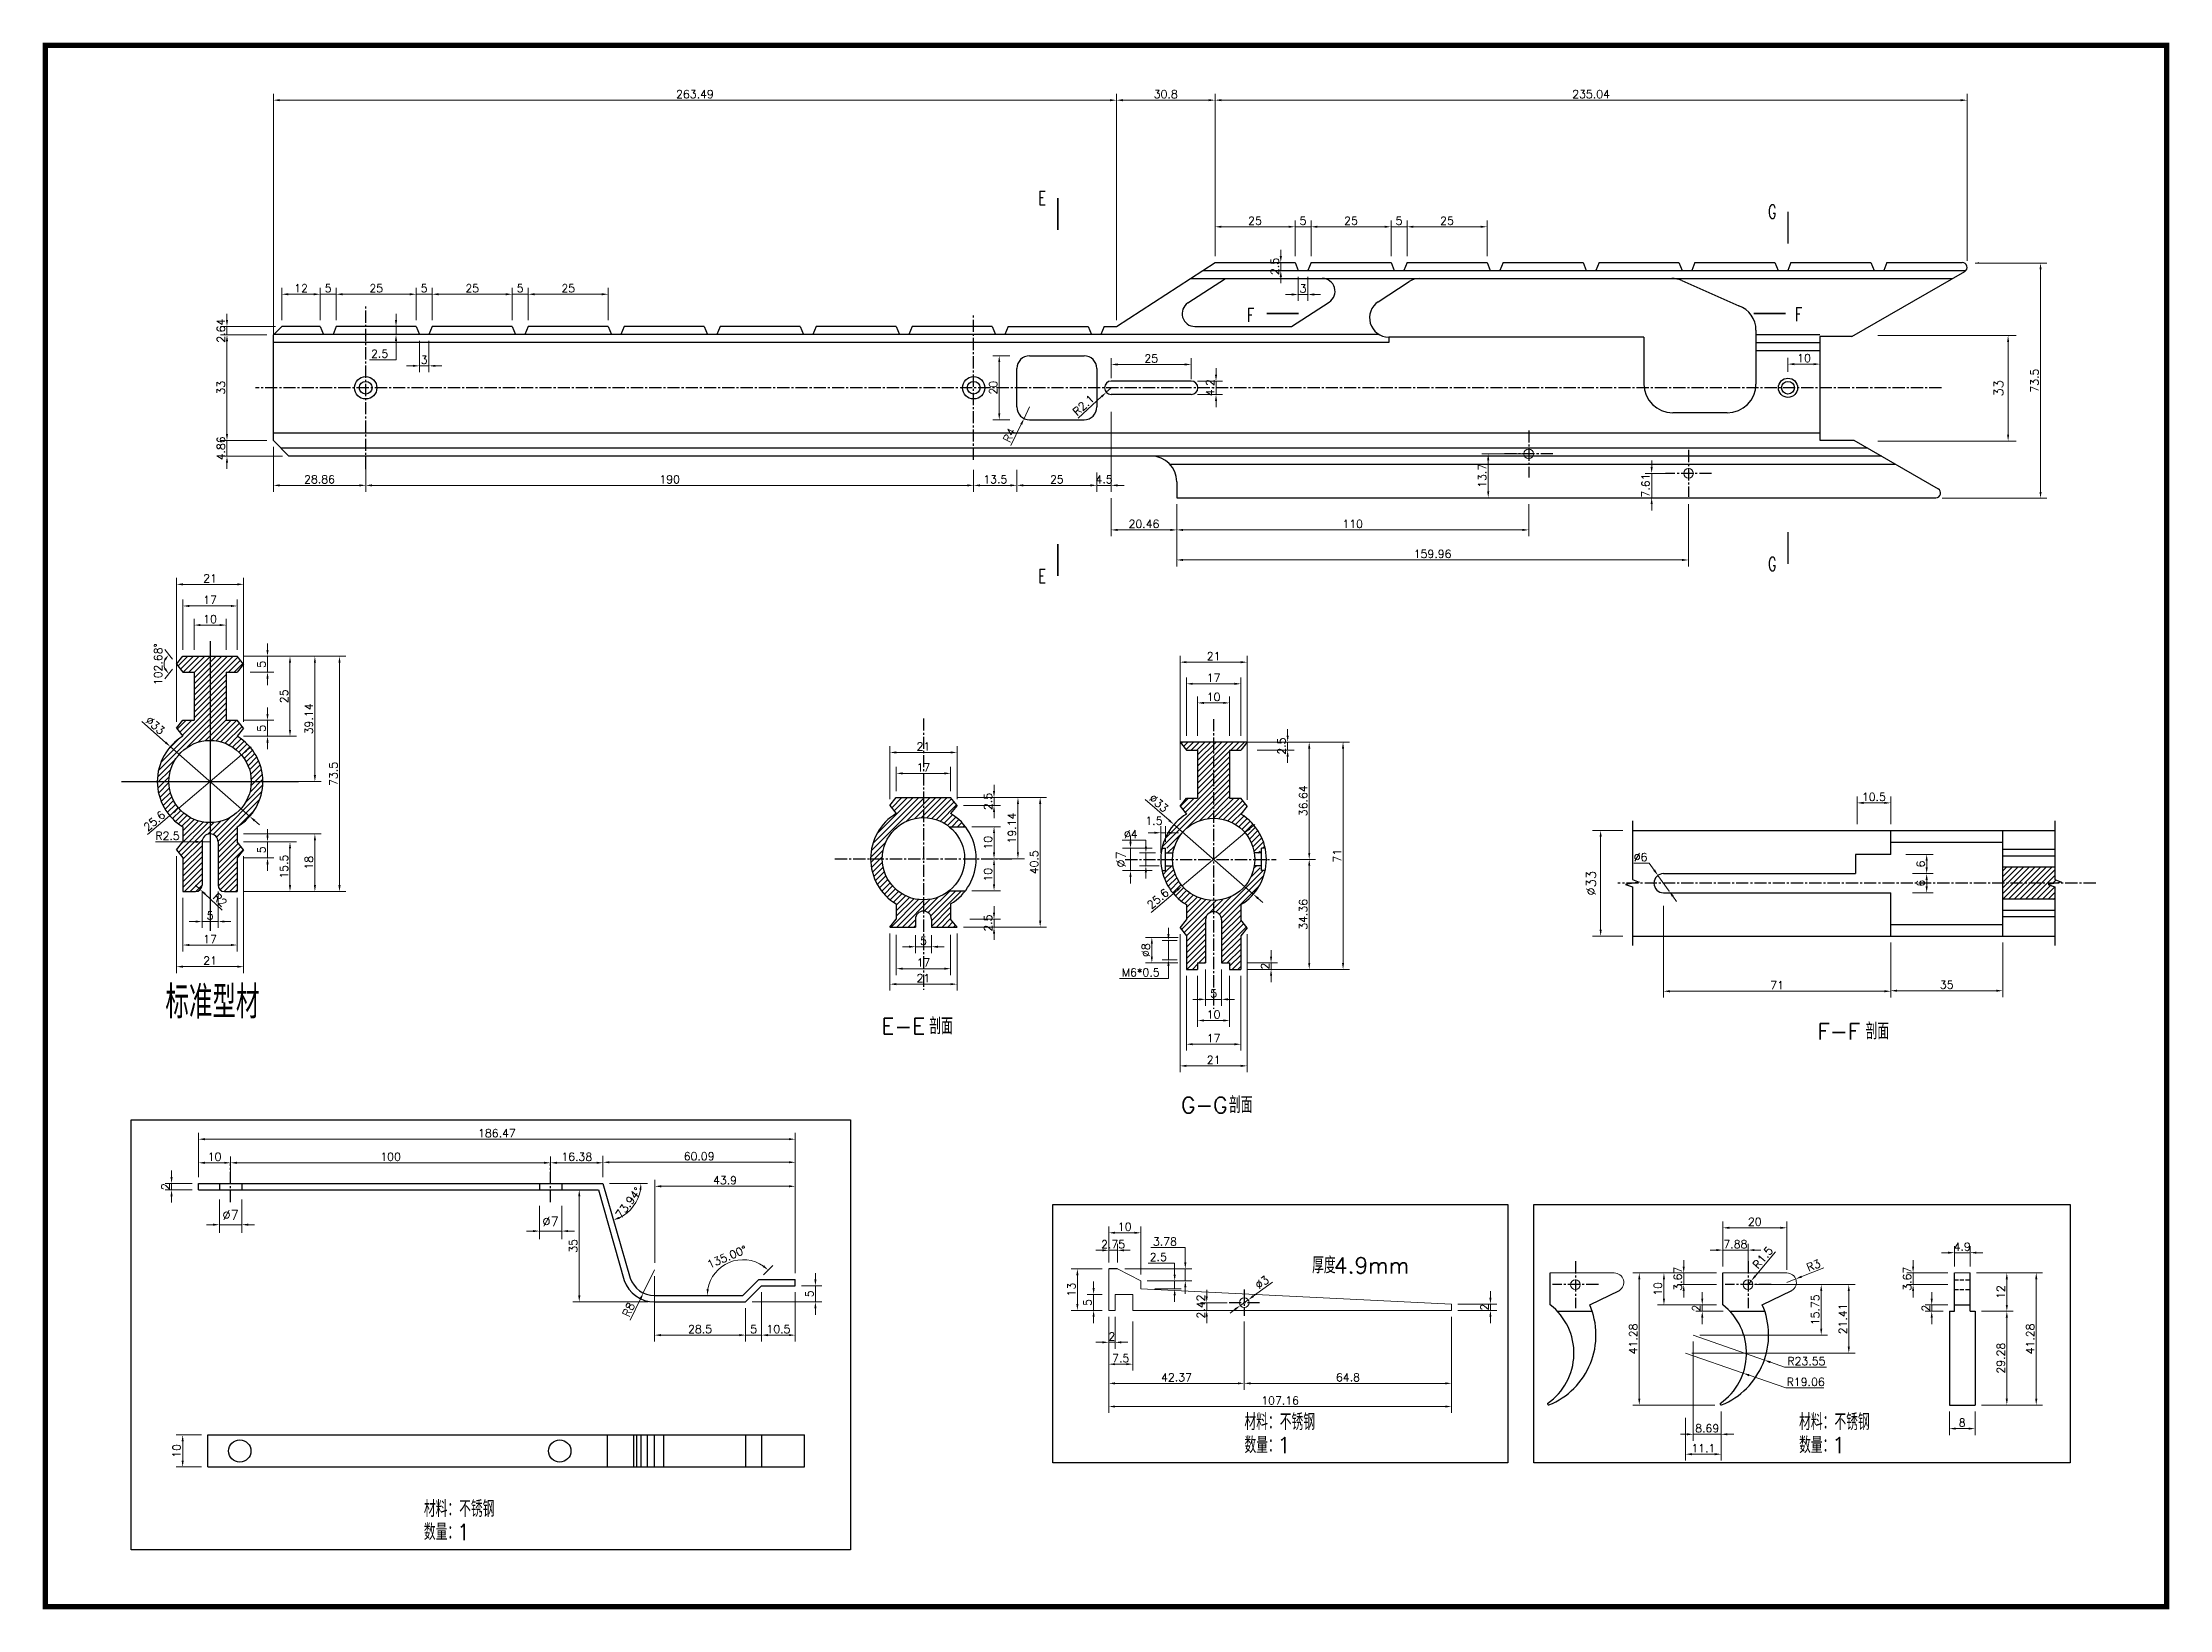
# Model space of a CAD drawing. Header units: millimetres. Extents: x 6728 to 8819, y -1283 to 914.
# Drawn here: x 7329 to 7994, y 12 to 502 of the extents above; entities that cross this region are included whole.
import ezdxf

# ---------------------------------------------------------------- set-up
doc = ezdxf.new("R2010")
doc.units = ezdxf.units.MM
doc.header["$LTSCALE"] = 1000
for name, pattern in [('CENTER2', [28.575, 19.05, -3.175, 3.175, -3.175]), ('DASH', [0.35, 0.25, -0.1]), ('DASHDOTX3', [508, 254, -127, 0, -127]), ('HIDDEN2', [4.7625, 3.175, -1.5875])]:
    doc.linetypes.add(name, pattern=pattern)
for name, color, linetype in [('PUB_DIM', 3, 'Continuous'), ('PUB_TEXT', 7, 'Continuous'), ('PUB_TITLE', 7, 'Continuous'), ('中线', 1, 'DASHDOTX3'), ('图层2', 7, 'HIDDEN2')]:
    doc.layers.add(name, color=color, linetype=linetype)
doc.styles.add('_TCH_LABEL', font='COMPLEX', dxfattribs={"bigfont": 'GBCBIG'})
doc.styles.get("Standard").update_dxf_attribs({"font": 'txt.shx', "bigfont": 'gbcbig.shx'})
doc.styles.add('样式 1', font='txt.shx', dxfattribs={"height": 5.5, "bigfont": 'gbcbig.shx'})
doc.dimstyles.new('DIMN1', dxfattribs={"dimscale": 0.01, "dimtxt": 300, "dimasz": 200, "dimexe": 250, "dimexo": 300, "dimgap": 150, "dimtad": 1, "dimtoh": 1, "dimdsep": 46, "dimtxsty": 'Standard', "dimcen": 2.5, "dimclrd": 256, "dimclre": 256, "dimazin": 0, "dimtfac": 1, "dimtix": 1, "dimtmove": 1, "dimatfit": 0, "dimfxl": 0, "dimtolj": 1, "dimlwd": 9, "dimlwe": 9, "dimarcsym": 0})
doc.dimstyles.new('ISO-25', dxfattribs={"dimtxt": 2.5, "dimasz": 2, "dimexe": 2, "dimexo": 2, "dimtad": 1, "dimtoh": 1, "dimdsep": 46, "dimtxsty": 'Standard', "dimcen": 2.5, "dimclrd": 256, "dimclre": 256, "dimazin": 0, "dimtfac": 1, "dimtix": 1, "dimtmove": 1, "dimatfit": 0, "dimfxl": 0, "dimtolj": 1, "dimlwd": 9, "dimlwe": 9, "dimarcsym": 0})

msp = doc.modelspace()

# ---------------------------------------------------------------- texts
at = {"layer": 'PUB_TEXT', "style": '_TCH_LABEL', "width": 0.705882}
for s, p in [('E', (7640.601, 450.919)), ('G', (7868.613, 446.639)), ('F', (7877.014, 414.556)), ('F', (7705.812, 414.329)), ('G', (7868.613, 336.565)), ('E', (7640.601, 332.768))]:
    msp.add_text(s, height=4.25, dxfattribs=at).set_placement(p)
at = {"layer": 'PUB_TEXT', "style": '样式 1'}
for s, height, p in [('标准型材', 10.2128, (7367.799, 196.633)), ('E-E', 5, (7591.546, 191.726)), ('剖面', 5.1064, (7606.546, 191.726)), ('F-F', 5, (7884.148, 190.122)), ('剖面', 5.1064, (7899.148, 190.122)), ('G-G', 5, (7685.204, 167.081)), ('剖面', 5.1064, (7700.204, 167.081)), ('厚度', 5.1064, (7726.17, 116.994)), ('4.9mm', 5, (7732.979, 116.994)), ('材料：不锈钢', 5.1064, (7705.039, 68.026)), ('材料：不锈钢', 5.1064, (7878.377, 68.026)), ('数量：', 5.1064, (7705.039, 60.798)), ('1', 5, (7715.251, 60.798)), ('数量：', 5.1064, (7878.377, 60.798)), ('1', 5, (7888.59, 60.798)), ('材料：不锈钢', 5.1064, (7448.596, 40.884)), ('数量：', 5.1064, (7448.596, 33.656)), ('1', 5, (7458.809, 33.656))]:
    msp.add_text(s, height=height, dxfattribs=at).set_placement(p)

# ---------------------------------------------------------------- blocks, each defined once
blk = doc.blocks.new('*D671')
at = {"lineweight": 9}
for p, q in [((7902.97, 410.05), (7946.19, 410.05)), ((7943.69, 379.05), (7943.69, 408.05)), ((7902.97, 377.05), (7946.19, 377.05))]:
    blk.add_line(p, q, dxfattribs=at)
for points in [[(7943.36, 408.05), (7944.02, 408.05), (7943.69, 410.05)], [(7943.36, 379.05), (7944.02, 379.05), (7943.69, 377.05)]]:
    blk.add_solid(points)
at = {"layer": 'Defpoints', "color": 0}
for p in [(7899.97, 410.05), (7943.69, 410.05), (7899.97, 377.05)]:
    blk.add_point(p, dxfattribs=at)
at = {"color": 0, "insert": (7940.69, 393.55), "char_height": 3, "attachment_point": 5, "rotation": 90}
blk.add_mtext('\\A1;33', dxfattribs=at)
blk = doc.blocks.new('*D673')
at = {"lineweight": 9}
for p, q in [((7484.68, 138.1), (7484.68, 127.72)), ((7491.68, 138.1), (7491.68, 127.72)), ((7482.68, 130.22), (7480.68, 130.22)), ((7484.68, 130.22), (7491.68, 130.22)), ((7493.68, 130.22), (7495.68, 130.22))]:
    blk.add_line(p, q, dxfattribs=at)
for points in [[(7482.68, 130.55), (7482.68, 129.88), (7484.68, 130.22)], [(7493.68, 130.55), (7493.68, 129.88), (7491.68, 130.22)]]:
    blk.add_solid(points)
at = {"layer": 'Defpoints', "color": 0}
for p in [(7484.68, 141.1), (7491.68, 141.1), (7491.68, 130.22)]:
    blk.add_point(p, dxfattribs=at)
at = {"color": 0, "insert": (7488.18, 133.22), "char_height": 3, "attachment_point": 5}
blk.add_mtext('\\A1;%%c7', dxfattribs=at)
blk = doc.blocks.new('*D674')
at = {"lineweight": 9}
for p, q in [((7384.68, 140.1), (7384.68, 129.72)), ((7391.68, 140.1), (7391.68, 129.72)), ((7382.68, 132.22), (7380.68, 132.22)), ((7384.68, 132.22), (7391.68, 132.22)), ((7393.68, 132.22), (7395.68, 132.22))]:
    blk.add_line(p, q, dxfattribs=at)
for points in [[(7382.68, 132.55), (7382.68, 131.88), (7384.68, 132.22)], [(7393.68, 132.55), (7393.68, 131.88), (7391.68, 132.22)]]:
    blk.add_solid(points)
at = {"layer": 'Defpoints', "color": 0}
for p in [(7384.68, 143.1), (7391.68, 143.1), (7391.68, 132.22)]:
    blk.add_point(p, dxfattribs=at)
at = {"color": 0, "insert": (7388.18, 135.22), "char_height": 3, "attachment_point": 5}
blk.add_mtext('\\A1;%%c7', dxfattribs=at)
blk = doc.blocks.new('*D676')
at = {"lineweight": 9}
for p, q in [((7669.42, 251.86), (7669.42, 253.86)), ((7676.17, 249.86), (7666.92, 249.86)), ((7669.42, 242.86), (7669.42, 249.86)), ((7676.17, 242.86), (7666.92, 242.86)), ((7669.42, 240.86), (7669.42, 238.86))]:
    blk.add_line(p, q, dxfattribs=at)
for points in [[(7669.09, 251.86), (7669.76, 251.86), (7669.42, 249.86)], [(7669.09, 240.86), (7669.76, 240.86), (7669.42, 242.86)]]:
    blk.add_solid(points)
at = {"layer": 'Defpoints', "color": 0}
for p in [(7669.42, 249.86), (7679.17, 249.86), (7679.17, 242.86)]:
    blk.add_point(p, dxfattribs=at)
at = {"color": 0, "insert": (7666.42, 246.36), "char_height": 3, "attachment_point": 5, "rotation": 90}
blk.add_mtext('\\A1;%%c7', dxfattribs=at)
blk = doc.blocks.new('*D677')
at = {"lineweight": 9}
for p, q in [((7823.27, 255.41), (7813.85, 255.41)), ((7816.35, 224.41), (7816.35, 253.41)), ((7823.27, 222.41), (7813.85, 222.41))]:
    blk.add_line(p, q, dxfattribs=at)
for points in [[(7816.02, 253.41), (7816.69, 253.41), (7816.35, 255.41)], [(7816.02, 224.41), (7816.69, 224.41), (7816.35, 222.41)]]:
    blk.add_solid(points)
at = {"layer": 'Defpoints', "color": 0}
for p in [(7816.35, 255.41), (7826.27, 255.41), (7826.27, 222.41)]:
    blk.add_point(p, dxfattribs=at)
at = {"color": 0, "insert": (7813.35, 238.91), "char_height": 3, "attachment_point": 5, "rotation": 90}
blk.add_mtext('\\A1;%%c33', dxfattribs=at)
blk = doc.blocks.new('*D229')
at = {"lineweight": 9}
for p, q in [((7402.19, 412.87), (7385.06, 412.87)), ((7387.06, 414.87), (7387.06, 416.87)), ((7387.06, 410.23), (7387.06, 412.87)), ((7399.55, 410.23), (7385.06, 410.23)), ((7387.06, 408.23), (7387.06, 406.23))]:
    blk.add_line(p, q, dxfattribs=at)
for points in [[(7386.72, 414.87), (7387.39, 414.87), (7387.06, 412.87)], [(7386.72, 408.23), (7387.39, 408.23), (7387.06, 410.23)]]:
    blk.add_solid(points)
at = {"layer": 'Defpoints', "color": 0}
for p in [(7387.06, 412.87), (7404.19, 412.87), (7401.55, 410.23)]:
    blk.add_point(p, dxfattribs=at)
at = {"color": 0, "insert": (7385.18, 411.55), "char_height": 2.5, "attachment_point": 5, "rotation": 90}
blk.add_mtext('\\A1;2.64', dxfattribs=at)
blk = doc.blocks.new('*D367')
at = {"lineweight": 9}
for p, q in [((7387.06, 379.23), (7387.06, 381.23)), ((7397.55, 377.23), (7385.06, 377.23)), ((7404.41, 372.37), (7385.06, 372.37)), ((7387.06, 377.23), (7387.06, 372.37)), ((7387.06, 370.37), (7387.06, 368.37))]:
    blk.add_line(p, q, dxfattribs=at)
for points in [[(7386.72, 379.23), (7387.39, 379.23), (7387.06, 377.23)], [(7386.72, 370.37), (7387.39, 370.37), (7387.06, 372.37)]]:
    blk.add_solid(points)
at = {"layer": 'Defpoints', "color": 0}
for p in [(7387.06, 372.37), (7399.55, 377.23), (7406.41, 372.37)]:
    blk.add_point(p, dxfattribs=at)
at = {"color": 0, "insert": (7385.18, 374.8), "char_height": 2.5, "attachment_point": 5, "rotation": 90}
blk.add_mtext('\\A1;4.86', dxfattribs=at)
blk = doc.blocks.new('*D366')
at = {"lineweight": 9}
for p, q in [((7399.55, 410.23), (7385.06, 410.23)), ((7387.06, 379.23), (7387.06, 408.23)), ((7399.55, 377.23), (7385.06, 377.23))]:
    blk.add_line(p, q, dxfattribs=at)
for points in [[(7386.72, 408.23), (7387.39, 408.23), (7387.06, 410.23)], [(7386.72, 379.23), (7387.39, 379.23), (7387.06, 377.23)]]:
    blk.add_solid(points)
at = {"layer": 'Defpoints', "color": 0}
for p in [(7387.06, 410.23), (7401.55, 410.23), (7401.55, 377.23)]:
    blk.add_point(p, dxfattribs=at)
at = {"color": 0, "insert": (7385.18, 393.73), "char_height": 2.5, "attachment_point": 5, "rotation": 90}
blk.add_mtext('\\A1;33', dxfattribs=at)
blk = doc.blocks.new('*D228')
at = {"lineweight": 9}
for p, q in [((7933.37, 432.69), (7955.82, 432.69)), ((7953.82, 361.19), (7953.82, 430.69)), ((7923.1, 359.19), (7955.82, 359.19))]:
    blk.add_line(p, q, dxfattribs=at)
for points in [[(7953.49, 430.69), (7954.16, 430.69), (7953.82, 432.69)], [(7953.49, 361.19), (7954.16, 361.19), (7953.82, 359.19)]]:
    blk.add_solid(points)
at = {"layer": 'Defpoints', "color": 0}
for p in [(7931.37, 432.69), (7953.82, 432.69), (7921.1, 359.19)]:
    blk.add_point(p, dxfattribs=at)
at = {"color": 0, "insert": (7951.95, 395.94), "char_height": 2.5, "attachment_point": 5, "rotation": 90}
blk.add_mtext('\\A1;73.5', dxfattribs=at)
blk = doc.blocks.new('*D227')
at = {"lineweight": 9}
for p, q in [((7718.84, 432.87), (7714.4, 432.87)), ((7716.4, 434.87), (7716.4, 436.87)), ((7716.4, 432.87), (7716.4, 430.37)), ((7718.84, 430.37), (7714.4, 430.37)), ((7716.4, 428.37), (7716.4, 426.37))]:
    blk.add_line(p, q, dxfattribs=at)
for points in [[(7716.07, 434.87), (7716.74, 434.87), (7716.4, 432.87)], [(7716.07, 428.37), (7716.74, 428.37), (7716.4, 430.37)]]:
    blk.add_solid(points)
at = {"layer": 'Defpoints', "color": 0}
for p in [(7720.84, 432.87), (7716.4, 430.37), (7720.84, 430.37)]:
    blk.add_point(p, dxfattribs=at)
at = {"color": 0, "insert": (7714.53, 431.62), "char_height": 2.5, "attachment_point": 5, "rotation": 90}
blk.add_mtext('\\A1;2.5', dxfattribs=at)
blk = doc.blocks.new('*D226')
at = {"lineweight": 9}
for p, q in [((7721.84, 428.37), (7721.84, 420.87)), ((7724.84, 428.37), (7724.84, 420.87)), ((7719.84, 422.87), (7717.84, 422.87)), ((7721.84, 422.87), (7724.84, 422.87)), ((7726.84, 422.87), (7728.84, 422.87))]:
    blk.add_line(p, q, dxfattribs=at)
for points in [[(7719.84, 423.2), (7719.84, 422.53), (7721.84, 422.87)], [(7726.84, 423.2), (7726.84, 422.53), (7724.84, 422.87)]]:
    blk.add_solid(points)
at = {"layer": 'Defpoints', "color": 0}
for p in [(7721.84, 430.37), (7724.84, 430.37), (7724.84, 422.87)]:
    blk.add_point(p, dxfattribs=at)
at = {"color": 0, "insert": (7723.34, 424.74), "char_height": 2.5, "attachment_point": 5}
blk.add_mtext('\\A1;3', dxfattribs=at)
blk = doc.blocks.new('*D365')
at = {"lineweight": 9}
for p, q in [((7755.84, 434.87), (7755.84, 446.03)), ((7780.84, 434.87), (7780.84, 446.03)), ((7757.84, 444.03), (7778.84, 444.03))]:
    blk.add_line(p, q, dxfattribs=at)
for points in [[(7757.84, 444.36), (7757.84, 443.7), (7755.84, 444.03)], [(7778.84, 444.36), (7778.84, 443.7), (7780.84, 444.03)]]:
    blk.add_solid(points)
at = {"layer": 'Defpoints', "color": 0}
for p in [(7780.84, 444.03), (7755.84, 432.87), (7780.84, 432.87)]:
    blk.add_point(p, dxfattribs=at)
at = {"color": 0, "insert": (7768.34, 445.91), "char_height": 2.5, "attachment_point": 5}
blk.add_mtext('\\A1;25', dxfattribs=at)
blk = doc.blocks.new('*D364')
at = {"lineweight": 9}
for p, q in [((7750.84, 434.87), (7750.84, 446.03)), ((7755.84, 434.87), (7755.84, 446.03)), ((7748.84, 444.03), (7746.84, 444.03)), ((7750.84, 444.03), (7755.84, 444.03)), ((7757.84, 444.03), (7759.84, 444.03))]:
    blk.add_line(p, q, dxfattribs=at)
for points in [[(7748.84, 444.36), (7748.84, 443.7), (7750.84, 444.03)], [(7757.84, 444.36), (7757.84, 443.7), (7755.84, 444.03)]]:
    blk.add_solid(points)
at = {"layer": 'Defpoints', "color": 0}
for p in [(7755.84, 444.03), (7750.84, 432.87), (7755.84, 432.87)]:
    blk.add_point(p, dxfattribs=at)
at = {"color": 0, "insert": (7753.34, 445.91), "char_height": 2.5, "attachment_point": 5}
blk.add_mtext('\\A1;5', dxfattribs=at)
blk = doc.blocks.new('*D363')
at = {"lineweight": 9}
for p, q in [((7725.84, 434.87), (7725.84, 446.03)), ((7750.84, 434.87), (7750.84, 446.03)), ((7727.84, 444.03), (7748.84, 444.03))]:
    blk.add_line(p, q, dxfattribs=at)
for points in [[(7727.84, 444.36), (7727.84, 443.7), (7725.84, 444.03)], [(7748.84, 444.36), (7748.84, 443.7), (7750.84, 444.03)]]:
    blk.add_solid(points)
at = {"layer": 'Defpoints', "color": 0}
for p in [(7750.84, 444.03), (7725.84, 432.87), (7750.84, 432.87)]:
    blk.add_point(p, dxfattribs=at)
at = {"color": 0, "insert": (7738.34, 445.91), "char_height": 2.5, "attachment_point": 5}
blk.add_mtext('\\A1;25', dxfattribs=at)
blk = doc.blocks.new('*D362')
at = {"lineweight": 9}
for p, q in [((7720.84, 434.87), (7720.84, 446.03)), ((7725.84, 434.87), (7725.84, 446.03)), ((7718.84, 444.03), (7716.84, 444.03)), ((7720.84, 444.03), (7725.84, 444.03)), ((7727.84, 444.03), (7729.84, 444.03))]:
    blk.add_line(p, q, dxfattribs=at)
for points in [[(7718.84, 444.36), (7718.84, 443.7), (7720.84, 444.03)], [(7727.84, 444.36), (7727.84, 443.7), (7725.84, 444.03)]]:
    blk.add_solid(points)
at = {"layer": 'Defpoints', "color": 0}
for p in [(7725.84, 444.03), (7720.84, 432.87), (7725.84, 432.87)]:
    blk.add_point(p, dxfattribs=at)
at = {"color": 0, "insert": (7723.34, 445.91), "char_height": 2.5, "attachment_point": 5}
blk.add_mtext('\\A1;5', dxfattribs=at)
blk = doc.blocks.new('*D361')
at = {"lineweight": 9}
for p, q in [((7695.84, 434.87), (7695.84, 446.03)), ((7720.84, 434.87), (7720.84, 446.03)), ((7697.84, 444.03), (7718.84, 444.03))]:
    blk.add_line(p, q, dxfattribs=at)
for points in [[(7697.84, 444.36), (7697.84, 443.7), (7695.84, 444.03)], [(7718.84, 444.36), (7718.84, 443.7), (7720.84, 444.03)]]:
    blk.add_solid(points)
at = {"layer": 'Defpoints', "color": 0}
for p in [(7720.84, 444.03), (7695.84, 432.87), (7720.84, 432.87)]:
    blk.add_point(p, dxfattribs=at)
at = {"color": 0, "insert": (7708.34, 445.91), "char_height": 2.5, "attachment_point": 5}
blk.add_mtext('\\A1;25', dxfattribs=at)
blk = doc.blocks.new('*D225')
at = {"lineweight": 9}
for p, q in [((7447.19, 408.37), (7447.19, 398.57)), ((7450.19, 408.37), (7450.19, 398.57)), ((7445.19, 400.57), (7443.19, 400.57)), ((7447.19, 400.57), (7450.19, 400.57)), ((7452.19, 400.57), (7454.19, 400.57))]:
    blk.add_line(p, q, dxfattribs=at)
for points in [[(7445.19, 400.9), (7445.19, 400.24), (7447.19, 400.57)], [(7452.19, 400.9), (7452.19, 400.24), (7450.19, 400.57)]]:
    blk.add_solid(points)
at = {"layer": 'Defpoints', "color": 0}
for p in [(7447.19, 410.37), (7450.19, 410.37), (7450.19, 400.57)]:
    blk.add_point(p, dxfattribs=at)
at = {"color": 0, "insert": (7448.69, 402.44), "char_height": 2.5, "attachment_point": 5}
blk.add_mtext('\\A1;3', dxfattribs=at)
blk = doc.blocks.new('*D224')
at = {"lineweight": 9}
for p, q in [((7442.33, 412.87), (7437.89, 412.87)), ((7439.89, 414.87), (7439.89, 416.87)), ((7439.89, 412.87), (7439.89, 410.37)), ((7442.33, 410.37), (7437.89, 410.37)), ((7439.89, 408.37), (7439.89, 406.37)), ((7439.89, 402.5), (7439.89, 406.37)), ((7431.64, 402.5), (7439.89, 402.5))]:
    blk.add_line(p, q, dxfattribs=at)
for points in [[(7439.56, 414.87), (7440.23, 414.87), (7439.89, 412.87)], [(7439.56, 408.37), (7440.23, 408.37), (7439.89, 410.37)]]:
    blk.add_solid(points)
at = {"layer": 'Defpoints', "color": 0}
for p in [(7444.33, 412.87), (7439.89, 410.37), (7444.33, 410.37)]:
    blk.add_point(p, dxfattribs=at)
at = {"color": 0, "insert": (7434.77, 404.37), "char_height": 2.5, "attachment_point": 5}
blk.add_mtext('\\A1;2.5', dxfattribs=at)
blk = doc.blocks.new('*D360')
at = {"lineweight": 9}
for p, q in [((7481.19, 414.87), (7481.19, 424.95)), ((7483.19, 422.95), (7504.19, 422.95)), ((7506.19, 414.87), (7506.19, 424.95))]:
    blk.add_line(p, q, dxfattribs=at)
for points in [[(7483.19, 423.28), (7483.19, 422.61), (7481.19, 422.95)], [(7504.19, 423.28), (7504.19, 422.61), (7506.19, 422.95)]]:
    blk.add_solid(points)
at = {"layer": 'Defpoints', "color": 0}
for p in [(7506.19, 422.95), (7481.19, 412.87), (7506.19, 412.87)]:
    blk.add_point(p, dxfattribs=at)
at = {"color": 0, "insert": (7493.69, 424.82), "char_height": 2.5, "attachment_point": 5}
blk.add_mtext('\\A1;25', dxfattribs=at)
blk = doc.blocks.new('*D359')
at = {"lineweight": 9}
for p, q in [((7451.19, 414.87), (7451.19, 424.95)), ((7453.19, 422.95), (7474.19, 422.95)), ((7476.19, 414.87), (7476.19, 424.95))]:
    blk.add_line(p, q, dxfattribs=at)
for points in [[(7453.19, 423.28), (7453.19, 422.61), (7451.19, 422.95)], [(7474.19, 423.28), (7474.19, 422.61), (7476.19, 422.95)]]:
    blk.add_solid(points)
at = {"layer": 'Defpoints', "color": 0}
for p in [(7476.19, 422.95), (7451.19, 412.87), (7476.19, 412.87)]:
    blk.add_point(p, dxfattribs=at)
at = {"color": 0, "insert": (7463.69, 424.82), "char_height": 2.5, "attachment_point": 5}
blk.add_mtext('\\A1;25', dxfattribs=at)
blk = doc.blocks.new('*D358')
at = {"lineweight": 9}
for p, q in [((7444.19, 422.95), (7442.19, 422.95)), ((7446.19, 414.87), (7446.19, 424.95)), ((7446.19, 422.95), (7451.19, 422.95)), ((7451.19, 414.87), (7451.19, 424.95)), ((7453.19, 422.95), (7455.19, 422.95))]:
    blk.add_line(p, q, dxfattribs=at)
for points in [[(7444.19, 423.28), (7444.19, 422.61), (7446.19, 422.95)], [(7453.19, 423.28), (7453.19, 422.61), (7451.19, 422.95)]]:
    blk.add_solid(points)
at = {"layer": 'Defpoints', "color": 0}
for p in [(7451.19, 422.95), (7446.19, 412.87), (7451.19, 412.87)]:
    blk.add_point(p, dxfattribs=at)
at = {"color": 0, "insert": (7448.69, 424.82), "char_height": 2.5, "attachment_point": 5}
blk.add_mtext('\\A1;5', dxfattribs=at)
blk = doc.blocks.new('*D357')
at = {"lineweight": 9}
for p, q in [((7421.19, 414.87), (7421.19, 424.95)), ((7423.19, 422.95), (7444.19, 422.95)), ((7446.19, 414.87), (7446.19, 424.95))]:
    blk.add_line(p, q, dxfattribs=at)
for points in [[(7423.19, 423.28), (7423.19, 422.61), (7421.19, 422.95)], [(7444.19, 423.28), (7444.19, 422.61), (7446.19, 422.95)]]:
    blk.add_solid(points)
at = {"layer": 'Defpoints', "color": 0}
for p in [(7446.19, 422.95), (7421.19, 412.87), (7446.19, 412.87)]:
    blk.add_point(p, dxfattribs=at)
at = {"color": 0, "insert": (7433.69, 424.82), "char_height": 2.5, "attachment_point": 5}
blk.add_mtext('\\A1;25', dxfattribs=at)
blk = doc.blocks.new('*D356')
at = {"lineweight": 9}
for p, q in [((7414.19, 422.95), (7412.19, 422.95)), ((7416.19, 414.87), (7416.19, 424.95)), ((7416.19, 422.95), (7421.19, 422.95)), ((7421.19, 414.87), (7421.19, 424.95)), ((7423.19, 422.95), (7425.19, 422.95))]:
    blk.add_line(p, q, dxfattribs=at)
for points in [[(7414.19, 423.28), (7414.19, 422.61), (7416.19, 422.95)], [(7423.19, 423.28), (7423.19, 422.61), (7421.19, 422.95)]]:
    blk.add_solid(points)
at = {"layer": 'Defpoints', "color": 0}
for p in [(7421.19, 422.95), (7416.19, 412.87), (7421.19, 412.87)]:
    blk.add_point(p, dxfattribs=at)
at = {"color": 0, "insert": (7418.69, 424.82), "char_height": 2.5, "attachment_point": 5}
blk.add_mtext('\\A1;5', dxfattribs=at)
blk = doc.blocks.new('*D355')
at = {"lineweight": 9}
for p, q in [((7404.19, 414.87), (7404.19, 424.95)), ((7406.19, 422.95), (7414.19, 422.95)), ((7416.19, 414.87), (7416.19, 424.95))]:
    blk.add_line(p, q, dxfattribs=at)
for points in [[(7406.19, 423.28), (7406.19, 422.61), (7404.19, 422.95)], [(7414.19, 423.28), (7414.19, 422.61), (7416.19, 422.95)]]:
    blk.add_solid(points)
at = {"layer": 'Defpoints', "color": 0}
for p in [(7416.19, 422.95), (7404.19, 412.87), (7416.19, 412.87)]:
    blk.add_point(p, dxfattribs=at)
at = {"color": 0, "insert": (7410.19, 424.82), "char_height": 2.5, "attachment_point": 5}
blk.add_mtext('\\A1;12', dxfattribs=at)
blk = doc.blocks.new('*D354')
at = {"lineweight": 9}
for p, q in [((7401.55, 375.23), (7401.55, 361.23)), ((7430.41, 366.29), (7430.41, 361.23)), ((7428.41, 363.23), (7403.55, 363.23))]:
    blk.add_line(p, q, dxfattribs=at)
for points in [[(7403.55, 363.56), (7403.55, 362.89), (7401.55, 363.23)], [(7428.41, 363.56), (7428.41, 362.89), (7430.41, 363.23)]]:
    blk.add_solid(points)
at = {"layer": 'Defpoints', "color": 0}
for p in [(7401.55, 377.23), (7430.41, 368.29), (7401.55, 363.23)]:
    blk.add_point(p, dxfattribs=at)
at = {"color": 0, "insert": (7415.98, 365.1), "char_height": 2.5, "attachment_point": 5}
blk.add_mtext('\\A1;28.86', dxfattribs=at)
blk = doc.blocks.new('*D351')
at = {"lineweight": 9}
for p, q in [((7695.84, 434.87), (7695.84, 485.58)), ((7930.88, 433.37), (7930.88, 485.58)), ((7697.84, 483.58), (7928.88, 483.58))]:
    blk.add_line(p, q, dxfattribs=at)
for points in [[(7697.84, 483.92), (7697.84, 483.25), (7695.84, 483.58)], [(7928.88, 483.92), (7928.88, 483.25), (7930.88, 483.58)]]:
    blk.add_solid(points)
at = {"layer": 'Defpoints', "color": 0}
for p in [(7930.88, 483.58), (7695.84, 432.87), (7930.88, 431.37)]:
    blk.add_point(p, dxfattribs=at)
at = {"color": 0, "insert": (7813.36, 485.46), "char_height": 2.5, "attachment_point": 5}
blk.add_mtext('\\A1;235.04', dxfattribs=at)
blk = doc.blocks.new('*D350')
at = {"lineweight": 9}
for p, q in [((7665.04, 414.87), (7665.04, 485.58)), ((7695.84, 434.87), (7695.84, 485.58)), ((7667.04, 483.58), (7693.84, 483.58))]:
    blk.add_line(p, q, dxfattribs=at)
for points in [[(7667.04, 483.92), (7667.04, 483.25), (7665.04, 483.58)], [(7693.84, 483.92), (7693.84, 483.25), (7695.84, 483.58)]]:
    blk.add_solid(points)
at = {"layer": 'Defpoints', "color": 0}
for p in [(7695.84, 483.58), (7695.84, 432.87), (7665.04, 412.87)]:
    blk.add_point(p, dxfattribs=at)
at = {"color": 0, "insert": (7680.44, 485.46), "char_height": 2.5, "attachment_point": 5}
blk.add_mtext('\\A1;30.8', dxfattribs=at)
blk = doc.blocks.new('*D349')
at = {"lineweight": 9}
for p, q in [((7401.55, 409.87), (7401.55, 485.58)), ((7665.04, 414.87), (7665.04, 485.58)), ((7403.55, 483.58), (7663.04, 483.58))]:
    blk.add_line(p, q, dxfattribs=at)
for points in [[(7403.55, 483.92), (7403.55, 483.25), (7401.55, 483.58)], [(7663.04, 483.92), (7663.04, 483.25), (7665.04, 483.58)]]:
    blk.add_solid(points)
at = {"layer": 'Defpoints', "color": 0}
for p in [(7665.04, 483.58), (7665.04, 412.87), (7401.55, 407.87)]:
    blk.add_point(p, dxfattribs=at)
at = {"color": 0, "insert": (7533.3, 485.46), "char_height": 2.5, "attachment_point": 5}
blk.add_mtext('\\A1;263.49', dxfattribs=at)
blk = doc.blocks.new('*D421')
at = {"lineweight": 9}
blk.add_line((7554.73, 116.51), (7557.64, 119.42), dxfattribs=at)
blk.add_arc((7548.32, 110.1), 11.18, 55.26277, 169.73723, dxfattribs=at)
for points in [[(7554.9, 119.54), (7554.48, 119.03), (7556.22, 118)], [(7537.65, 112.06), (7536.98, 112.12), (7537.14, 110.1)]]:
    blk.add_solid(points)
at = {"layer": 'Defpoints', "color": 0}
for p in [(7548.32, 121.28), (7553.32, 115.1), (7520.65, 110.1), (7548.32, 110.1), (7548.32, 110.1)]:
    blk.add_point(p, dxfattribs=at)
at = {"color": 0, "insert": (7543.32, 122.16), "char_height": 2.5, "attachment_point": 5, "rotation": 22.5}
blk.add_mtext('\\A1;135.00°', dxfattribs=at)
blk = doc.blocks.new('*D420')
at = {"lineweight": 9}
for p, q in [((7554.15, 109.1), (7554.15, 95.71)), ((7564.65, 111.1), (7564.65, 95.71)), ((7556.15, 97.71), (7562.65, 97.71))]:
    blk.add_line(p, q, dxfattribs=at)
for points in [[(7556.15, 98.04), (7556.15, 97.37), (7554.15, 97.71)], [(7562.65, 98.04), (7562.65, 97.37), (7564.65, 97.71)]]:
    blk.add_solid(points)
at = {"layer": 'Defpoints', "color": 0}
for p in [(7564.65, 113.1), (7554.15, 111.1), (7564.65, 97.71)]:
    blk.add_point(p, dxfattribs=at)
at = {"color": 0, "insert": (7559.4, 99.58), "char_height": 2.5, "attachment_point": 5}
blk.add_mtext('\\A1;10.5', dxfattribs=at)
blk = doc.blocks.new('*D419')
at = {"lineweight": 9}
for p, q in [((7554.15, 111.1), (7554.15, 95.71)), ((7549.15, 104.1), (7549.15, 95.71)), ((7547.15, 97.71), (7545.15, 97.71)), ((7549.15, 97.71), (7554.15, 97.71)), ((7556.15, 97.71), (7558.15, 97.71))]:
    blk.add_line(p, q, dxfattribs=at)
for points in [[(7547.15, 98.04), (7547.15, 97.37), (7549.15, 97.71)], [(7556.15, 98.04), (7556.15, 97.37), (7554.15, 97.71)]]:
    blk.add_solid(points)
at = {"layer": 'Defpoints', "color": 0}
for p in [(7554.15, 113.1), (7549.15, 106.1), (7554.15, 97.71)]:
    blk.add_point(p, dxfattribs=at)
at = {"color": 0, "insert": (7551.65, 99.58), "char_height": 2.5, "attachment_point": 5}
blk.add_mtext('\\A1;5', dxfattribs=at)
blk = doc.blocks.new('*D418')
at = {"lineweight": 9}
for p, q in [((7520.65, 116.1), (7520.65, 95.71)), ((7549.15, 106.1), (7549.15, 95.71)), ((7522.65, 97.71), (7547.15, 97.71))]:
    blk.add_line(p, q, dxfattribs=at)
for points in [[(7522.65, 98.04), (7522.65, 97.37), (7520.65, 97.71)], [(7547.15, 98.04), (7547.15, 97.37), (7549.15, 97.71)]]:
    blk.add_solid(points)
at = {"layer": 'Defpoints', "color": 0}
for p in [(7520.65, 118.1), (7549.15, 108.1), (7549.15, 97.71)]:
    blk.add_point(p, dxfattribs=at)
at = {"color": 0, "insert": (7534.9, 99.58), "char_height": 2.5, "attachment_point": 5}
blk.add_mtext('\\A1;28.5', dxfattribs=at)
blk = doc.blocks.new('*D417')
at = {"lineweight": 9}
for p, q in [((7566.65, 113.1), (7572.96, 113.1)), ((7570.96, 115.1), (7570.96, 117.1)), ((7570.96, 108.1), (7570.96, 113.1)), ((7551.15, 108.1), (7572.96, 108.1)), ((7570.96, 106.1), (7570.96, 104.1))]:
    blk.add_line(p, q, dxfattribs=at)
for points in [[(7570.62, 115.1), (7571.29, 115.1), (7570.96, 113.1)], [(7570.62, 106.1), (7571.29, 106.1), (7570.96, 108.1)]]:
    blk.add_solid(points)
at = {"layer": 'Defpoints', "color": 0}
for p in [(7564.65, 113.1), (7570.96, 113.1), (7549.15, 108.1)]:
    blk.add_point(p, dxfattribs=at)
at = {"color": 0, "insert": (7569.08, 110.6), "char_height": 2.5, "attachment_point": 5, "rotation": 90}
blk.add_mtext('\\A1;5', dxfattribs=at)
blk = doc.blocks.new('扳机')
for p, q in [((-7.88, -6.33), (-7.88, 3.67)), ((4.47, -6.33), (13.74, -1.86)), ((-5.79, -8.33), (5.22, -8.33))]:
    blk.add_line(p, q)
at = {"lineweight": 20}
blk.add_line((-7.88, 3.67), (12.12, 3.67), dxfattribs=at)
blk.add_circle((0, 0), 1.5, dxfattribs=at)
blk.add_arc((12.12, 0.67), 3, 302.5956, 90, dxfattribs=at)
for centre, radius, start, end in [((-19.51, -21.41), 19.06, 304.66826, 52.35645), ((-17.11, -15.75), 23.55, 292.07012, 23.58145), ((-8.42, -37.28), 0.324, 142.53283, 298.98932)]:
    blk.add_arc(centre, radius, start, end)
at = {"layer": '中线', "linetype": 'CENTER2', "ltscale": 0.0002}
for p, q in [((0, 7.34), (0, -7.34)), ((7.19, 0), (-7.19, 0))]:
    blk.add_line(p, q, dxfattribs=at)
blk = doc.blocks.new('扳机阻铁')
at = {"lineweight": 20}
for p, q in [((-42.37, -2.42), (-42.37, 10.58)), ((-39.62, 10.58), (-32.37, 6.8)), ((-32.37, 4.3), (-32.37, 6.8)), ((-32.37, 4.3), (64.8, -0.42)), ((-40.37, -2.42), (-42.37, -2.42)), ((64.8, -2.42), (-34.87, -2.42)), ((64.8, -0.42), (64.8, -2.42))]:
    blk.add_line(p, q, dxfattribs=at)
blk.add_line((-39.62, 10.58), (-42.37, 10.58))
blk.add_circle((0, 0), 1.5, dxfattribs=at)
at = {"layer": '中线', "linetype": 'CENTER2', "ltscale": 0.0002}
for p, q in [((4.79, 0), (-4.79, 0)), ((0, 4.11), (0, -4.11)), ((0, 4.11), (0, -4.11)), ((0, 4.11), (0, -4.11)), ((0, 4.11), (0, -4.11))]:
    blk.add_line(p, q, dxfattribs=at)
at = {"layer": '图层2', "lineweight": 13, "ltscale": 0.3}
for p, q in [((-34.87, 2.58), (-40.37, 2.58)), ((-40.37, -2.42), (-40.37, 2.58)), ((-34.87, -2.42), (-34.87, 2.58))]:
    blk.add_line(p, q, dxfattribs=at)
blk = doc.blocks.new('*D416')
at = {"lineweight": 9}
for p, q in [((7663.4, 359.23), (7663.4, 347.31)), ((7683.86, 357.37), (7683.86, 347.31)), ((7681.86, 349.31), (7665.4, 349.31))]:
    blk.add_line(p, q, dxfattribs=at)
for points in [[(7665.4, 349.64), (7665.4, 348.97), (7663.4, 349.31)], [(7681.86, 349.64), (7681.86, 348.97), (7683.86, 349.31)]]:
    blk.add_solid(points)
at = {"layer": 'Defpoints', "color": 0}
for p in [(7663.4, 361.23), (7683.86, 359.37), (7663.4, 349.31)]:
    blk.add_point(p, dxfattribs=at)
at = {"color": 0, "insert": (7673.63, 351.18), "char_height": 2.5, "attachment_point": 5}
blk.add_mtext('\\A1;20.46', dxfattribs=at)
blk = doc.blocks.new('*D287')
at = {"lineweight": 9}
for p, q in [((7662.61, 120.42), (7662.61, 131.68)), ((7664.61, 129.68), (7670.61, 129.68)), ((7672.61, 116.65), (7672.61, 131.68))]:
    blk.add_line(p, q, dxfattribs=at)
for points in [[(7664.61, 130.02), (7664.61, 129.35), (7662.61, 129.68)], [(7670.61, 130.02), (7670.61, 129.35), (7672.61, 129.68)]]:
    blk.add_solid(points)
at = {"layer": 'Defpoints', "color": 0}
for p in [(7672.61, 129.68), (7662.61, 118.42), (7672.61, 114.65)]:
    blk.add_point(p, dxfattribs=at)
at = {"color": 0, "insert": (7667.61, 131.56), "char_height": 2.5, "attachment_point": 5}
blk.add_mtext('\\A1;10', dxfattribs=at)
blk = doc.blocks.new('*D286')
at = {"lineweight": 9}
for p, q in [((7864.41, 113.48), (7895.9, 113.48)), ((7893.9, 111.48), (7893.9, 94.07)), ((7844.89, 92.07), (7895.9, 92.07))]:
    blk.add_line(p, q, dxfattribs=at)
for points in [[(7893.57, 111.48), (7894.24, 111.48), (7893.9, 113.48)], [(7893.57, 94.07), (7894.24, 94.07), (7893.9, 92.07)]]:
    blk.add_solid(points)
at = {"layer": 'Defpoints', "color": 0}
for p in [(7862.41, 113.48), (7842.89, 92.07), (7893.9, 92.07)]:
    blk.add_point(p, dxfattribs=at)
at = {"color": 0, "insert": (7892.03, 102.77), "char_height": 2.5, "attachment_point": 5, "rotation": 90}
blk.add_mtext('\\A1;21.41', dxfattribs=at)
blk = doc.blocks.new('*D415')
at = {"lineweight": 9}
for p, q in [((7871.59, 113.48), (7887.28, 113.48)), ((7885.28, 111.48), (7885.28, 99.73)), ((7847.3, 97.73), (7887.28, 97.73))]:
    blk.add_line(p, q, dxfattribs=at)
for points in [[(7884.95, 111.48), (7885.62, 111.48), (7885.28, 113.48)], [(7884.95, 99.73), (7885.62, 99.73), (7885.28, 97.73)]]:
    blk.add_solid(points)
at = {"layer": 'Defpoints', "color": 0}
for p in [(7869.59, 113.48), (7845.3, 97.73), (7885.28, 97.73)]:
    blk.add_point(p, dxfattribs=at)
at = {"color": 0, "insert": (7883.41, 105.61), "char_height": 2.5, "attachment_point": 5, "rotation": 90}
blk.add_mtext('\\A1;15.75', dxfattribs=at)
blk = doc.blocks.new('*D285')
at = {"lineweight": 9}
for p, q in [((7842.89, 71.87), (7842.89, 58.5)), ((7853.99, 71.87), (7853.99, 58.5)), ((7851.99, 60.5), (7844.89, 60.5))]:
    blk.add_line(p, q, dxfattribs=at)
for points in [[(7844.89, 60.84), (7844.89, 60.17), (7842.89, 60.5)], [(7851.99, 60.84), (7851.99, 60.17), (7853.99, 60.5)]]:
    blk.add_solid(points)
at = {"layer": 'Defpoints', "color": 0}
for p in [(7842.89, 73.87), (7853.99, 73.87), (7842.89, 60.5)]:
    blk.add_point(p, dxfattribs=at)
at = {"color": 0, "insert": (7848.44, 62.38), "char_height": 2.5, "attachment_point": 5}
blk.add_mtext('\\A1;11.1', dxfattribs=at)
blk = doc.blocks.new('*D284')
at = {"lineweight": 9}
for p, q in [((7845.3, 95.73), (7845.3, 64.73)), ((7853.99, 73.87), (7853.99, 64.73)), ((7843.3, 66.73), (7841.3, 66.73)), ((7853.99, 66.73), (7845.3, 66.73)), ((7855.99, 66.73), (7857.99, 66.73))]:
    blk.add_line(p, q, dxfattribs=at)
for points in [[(7843.3, 67.06), (7843.3, 66.39), (7845.3, 66.73)], [(7855.99, 67.06), (7855.99, 66.39), (7853.99, 66.73)]]:
    blk.add_solid(points)
at = {"layer": 'Defpoints', "color": 0}
for p in [(7845.3, 97.73), (7853.99, 75.87), (7845.3, 66.73)]:
    blk.add_point(p, dxfattribs=at)
at = {"color": 0, "insert": (7849.65, 68.6), "char_height": 2.5, "attachment_point": 5}
blk.add_mtext('\\A1;8.69', dxfattribs=at)
blk = doc.blocks.new('*D414')
at = {"lineweight": 9}
for p, q in [((7845.3, 97.73), (7867.51, 89.91)), ((7873.78, 87.7), (7869.39, 89.24)), ((7886.91, 87.7), (7873.78, 87.7))]:
    blk.add_line(p, q, dxfattribs=at)
blk.add_solid([(7869.51, 89.56), (7869.28, 88.93), (7867.51, 89.91)])
at = {"layer": 'Defpoints', "color": 0}
for p in [(7845.3, 97.73), (7867.51, 89.91)]:
    blk.add_point(p, dxfattribs=at)
at = {"color": 0, "insert": (7880.66, 89.57), "char_height": 2.5, "attachment_point": 5}
blk.add_mtext('\\A1;R23.55', dxfattribs=at)
blk = doc.blocks.new('*D413')
at = {"lineweight": 9}
for p, q in [((7842.89, 92.07), (7860.9, 85.82)), ((7874.19, 81.21), (7862.79, 85.17)), ((7886.07, 81.21), (7874.19, 81.21))]:
    blk.add_line(p, q, dxfattribs=at)
blk.add_solid([(7862.9, 85.48), (7862.68, 84.85), (7860.9, 85.82)])
at = {"layer": 'Defpoints', "color": 0}
for p in [(7842.89, 92.07), (7860.9, 85.82)]:
    blk.add_point(p, dxfattribs=at)
at = {"color": 0, "insert": (7880.44, 83.09), "char_height": 2.5, "attachment_point": 5}
blk.add_mtext('\\A1;R19.06', dxfattribs=at)
blk = doc.blocks.new('*D412')
at = {"lineweight": 9}
for p, q in [((7379.05, 66.51), (7371.21, 66.51)), ((7373.21, 58.51), (7373.21, 64.51)), ((7379.05, 56.51), (7371.21, 56.51))]:
    blk.add_line(p, q, dxfattribs=at)
for points in [[(7372.88, 64.51), (7373.54, 64.51), (7373.21, 66.51)], [(7372.88, 58.51), (7373.54, 58.51), (7373.21, 56.51)]]:
    blk.add_solid(points)
at = {"layer": 'Defpoints', "color": 0}
for p in [(7373.21, 66.51), (7381.05, 66.51), (7381.05, 56.51)]:
    blk.add_point(p, dxfattribs=at)
at = {"color": 0, "insert": (7371.33, 61.51), "char_height": 2.5, "attachment_point": 5, "rotation": 90}
blk.add_mtext('\\A1;10', dxfattribs=at)
blk = doc.blocks.new('*D283')
at = {"lineweight": 9}
for p, q in [((7378.18, 147.1), (7378.18, 160.93)), ((7564.65, 147.1), (7564.65, 160.93)), ((7380.18, 158.93), (7562.65, 158.93))]:
    blk.add_line(p, q, dxfattribs=at)
for points in [[(7380.18, 159.27), (7380.18, 158.6), (7378.18, 158.93)], [(7562.65, 159.27), (7562.65, 158.6), (7564.65, 158.93)]]:
    blk.add_solid(points)
at = {"layer": 'Defpoints', "color": 0}
for p in [(7564.65, 158.93), (7378.18, 145.1), (7564.65, 145.1)]:
    blk.add_point(p, dxfattribs=at)
at = {"color": 0, "insert": (7471.42, 160.81), "char_height": 2.5, "attachment_point": 5}
blk.add_mtext('\\A1;186.47', dxfattribs=at)
blk = doc.blocks.new('*D282')
at = {"lineweight": 9}
blk.add_line((7506.56, 145.1), (7518.44, 145.1), dxfattribs=at)
blk.add_arc((7504.56, 145.1), 11.87, 295.72591, 350.33588, dxfattribs=at)
for points in [[(7515.93, 143.13), (7516.6, 143.08), (7516.44, 145.1)], [(7509.84, 134.09), (7509.6, 134.71), (7507.85, 133.69)]]:
    blk.add_solid(points)
at = {"layer": 'Defpoints', "color": 0}
for p in [(7378.18, 145.1), (7504.56, 145.1), (7504.56, 145.1), (7512.31, 136.1), (7513.09, 115.48)]:
    blk.add_point(p, dxfattribs=at)
at = {"color": 0, "insert": (7512.55, 139.08), "char_height": 2.5, "attachment_point": 5, "rotation": 53.03089}
blk.add_mtext('\\A1;73.94°', dxfattribs=at)
blk = doc.blocks.new('*D281')
at = {"lineweight": 9}
for p, q in [((7520.75, 120.3), (7520.75, 146.21)), ((7522.75, 144.21), (7562.65, 144.21)), ((7564.65, 120.3), (7564.65, 146.21))]:
    blk.add_line(p, q, dxfattribs=at)
for points in [[(7522.75, 144.55), (7522.75, 143.88), (7520.75, 144.21)], [(7562.65, 144.55), (7562.65, 143.88), (7564.65, 144.21)]]:
    blk.add_solid(points)
at = {"layer": 'Defpoints', "color": 0}
for p in [(7564.65, 144.21), (7520.75, 118.3), (7564.65, 118.3)]:
    blk.add_point(p, dxfattribs=at)
at = {"color": 0, "insert": (7542.7, 146.09), "char_height": 2.5, "attachment_point": 5}
blk.add_mtext('\\A1;43.9', dxfattribs=at)
blk = doc.blocks.new('*D280')
at = {"lineweight": 9}
for p, q in [((7520.65, 118.1), (7517.17, 110.89)), ((7513.07, 102.41), (7516.3, 109.09))]:
    blk.add_line(p, q, dxfattribs=at)
blk.add_solid([(7516, 109.24), (7516.6, 108.95), (7517.17, 110.89)])
at = {"layer": 'Defpoints', "color": 0}
for p in [(7520.65, 118.1), (7517.17, 110.89)]:
    blk.add_point(p, dxfattribs=at)
at = {"color": 0, "insert": (7512.56, 105.67), "char_height": 2.5, "attachment_point": 5, "rotation": 64.2067}
blk.add_mtext('\\A1;R8', dxfattribs=at)
blk = doc.blocks.new('*D279')
at = {"lineweight": 9}
for p, q in [((7504.56, 149.1), (7504.56, 153.72)), ((7564.65, 117.1), (7564.65, 153.72)), ((7506.56, 151.72), (7562.65, 151.72))]:
    blk.add_line(p, q, dxfattribs=at)
for points in [[(7506.56, 152.06), (7506.56, 151.39), (7504.56, 151.72)], [(7562.65, 152.06), (7562.65, 151.39), (7564.65, 151.72)]]:
    blk.add_solid(points)
at = {"layer": 'Defpoints', "color": 0}
for p in [(7504.56, 147.1), (7564.65, 151.72), (7564.65, 115.1)]:
    blk.add_point(p, dxfattribs=at)
at = {"color": 0, "insert": (7534.61, 153.6), "char_height": 2.5, "attachment_point": 5}
blk.add_mtext('\\A1;60.09', dxfattribs=at)
blk = doc.blocks.new('*D278')
at = {"lineweight": 9}
for p, q in [((7501.14, 143.1), (7495.15, 143.1)), ((7497.15, 141.1), (7497.15, 110.1)), ((7518.65, 108.1), (7495.15, 108.1))]:
    blk.add_line(p, q, dxfattribs=at)
for points in [[(7496.82, 141.1), (7497.49, 141.1), (7497.15, 143.1)], [(7496.82, 110.1), (7497.49, 110.1), (7497.15, 108.1)]]:
    blk.add_solid(points)
at = {"layer": 'Defpoints', "color": 0}
for p in [(7503.14, 143.1), (7497.15, 108.1), (7520.65, 108.1)]:
    blk.add_point(p, dxfattribs=at)
at = {"color": 0, "insert": (7495.28, 125.6), "char_height": 2.5, "attachment_point": 5, "rotation": 90}
blk.add_mtext('\\A1;35', dxfattribs=at)
blk = doc.blocks.new('*D277')
at = {"lineweight": 9}
for p, q in [((7369.74, 147.1), (7369.74, 149.1)), ((7376.18, 145.1), (7367.74, 145.1)), ((7376.18, 143.1), (7367.74, 143.1)), ((7369.74, 145.1), (7369.74, 143.1)), ((7369.74, 141.1), (7369.74, 139.1))]:
    blk.add_line(p, q, dxfattribs=at)
for points in [[(7369.4, 147.1), (7370.07, 147.1), (7369.74, 145.1)], [(7369.4, 141.1), (7370.07, 141.1), (7369.74, 143.1)]]:
    blk.add_solid(points)
at = {"layer": 'Defpoints', "color": 0}
for p in [(7369.74, 143.1), (7378.18, 145.1), (7378.18, 143.1)]:
    blk.add_point(p, dxfattribs=at)
at = {"color": 0, "insert": (7367.86, 144.1), "char_height": 2.5, "attachment_point": 5, "rotation": 90}
blk.add_mtext('\\A1;2', dxfattribs=at)
blk = doc.blocks.new('*D276')
at = {"lineweight": 9}
for p, q in [((7488.18, 149.1), (7488.18, 153.56)), ((7504.56, 147.1), (7504.56, 153.56)), ((7490.18, 151.56), (7502.56, 151.56))]:
    blk.add_line(p, q, dxfattribs=at)
for points in [[(7490.18, 151.89), (7490.18, 151.22), (7488.18, 151.56)], [(7502.56, 151.89), (7502.56, 151.22), (7504.56, 151.56)]]:
    blk.add_solid(points)
at = {"layer": 'Defpoints', "color": 0}
for p in [(7488.18, 147.1), (7504.56, 151.56), (7504.56, 145.1)]:
    blk.add_point(p, dxfattribs=at)
at = {"color": 0, "insert": (7496.37, 153.43), "char_height": 2.5, "attachment_point": 5}
blk.add_mtext('\\A1;16.38', dxfattribs=at)
blk = doc.blocks.new('*D275')
at = {"lineweight": 9}
for p, q in [((7388.18, 147.1), (7388.18, 153.56)), ((7488.18, 147.1), (7488.18, 153.56)), ((7390.18, 151.56), (7486.18, 151.56))]:
    blk.add_line(p, q, dxfattribs=at)
for points in [[(7390.18, 151.89), (7390.18, 151.22), (7388.18, 151.56)], [(7486.18, 151.89), (7486.18, 151.22), (7488.18, 151.56)]]:
    blk.add_solid(points)
at = {"layer": 'Defpoints', "color": 0}
for p in [(7488.18, 151.56), (7388.18, 145.1), (7488.18, 145.1)]:
    blk.add_point(p, dxfattribs=at)
at = {"color": 0, "insert": (7438.18, 153.43), "char_height": 2.5, "attachment_point": 5}
blk.add_mtext('\\A1;100', dxfattribs=at)
blk = doc.blocks.new('*D411')
at = {"lineweight": 9}
for p, q in [((7378.18, 147.1), (7378.18, 153.56)), ((7388.18, 147.39), (7388.18, 153.56)), ((7380.18, 151.56), (7386.18, 151.56))]:
    blk.add_line(p, q, dxfattribs=at)
for points in [[(7380.18, 151.89), (7380.18, 151.22), (7378.18, 151.56)], [(7386.18, 151.89), (7386.18, 151.22), (7388.18, 151.56)]]:
    blk.add_solid(points)
at = {"layer": 'Defpoints', "color": 0}
for p in [(7388.18, 151.56), (7378.18, 145.1), (7388.18, 145.39)]:
    blk.add_point(p, dxfattribs=at)
at = {"color": 0, "insert": (7383.18, 153.43), "char_height": 2.5, "attachment_point": 5}
blk.add_mtext('\\A1;10', dxfattribs=at)
blk = doc.blocks.new('*D273')
at = {"lineweight": 9}
for p, q in [((7684.29, 222), (7674.1, 222)), ((7676.1, 216), (7676.1, 220)), ((7684.22, 214), (7674.1, 214))]:
    blk.add_line(p, q, dxfattribs=at)
for points in [[(7675.76, 220), (7676.43, 220), (7676.1, 222)], [(7675.76, 216), (7676.43, 216), (7676.1, 214)]]:
    blk.add_solid(points)
at = {"layer": 'Defpoints', "color": 0}
for p in [(7676.1, 222), (7686.29, 222), (7686.22, 214)]:
    blk.add_point(p, dxfattribs=at)
at = {"color": 0, "insert": (7674.22, 218), "char_height": 2.5, "attachment_point": 5, "rotation": 90}
blk.add_mtext('\\A1;%%c8', dxfattribs=at)
blk = doc.blocks.new('*D272')
at = {"lineweight": 9}
for p, q in [((7684.04, 221), (7679.28, 221)), ((7681.28, 223), (7681.28, 225)), ((7681.28, 215), (7681.28, 221)), ((7684.04, 215), (7679.28, 215)), ((7681.28, 213), (7681.28, 211)), ((7665.95, 209.17), (7681.28, 209.17)), ((7681.28, 209.17), (7681.28, 211))]:
    blk.add_line(p, q, dxfattribs=at)
for points in [[(7680.95, 223), (7681.62, 223), (7681.28, 221)], [(7680.95, 213), (7681.62, 213), (7681.28, 215)]]:
    blk.add_solid(points)
at = {"layer": 'Defpoints', "color": 0}
for p in [(7681.28, 221), (7686.04, 221), (7686.04, 215)]:
    blk.add_point(p, dxfattribs=at)
at = {"color": 0, "insert": (7672.62, 211.05), "char_height": 2.5, "attachment_point": 5}
blk.add_mtext('\\A1;M6*0.5', dxfattribs=at)
blk = doc.blocks.new('*D409')
at = {"lineweight": 9}
for p, q in [((7666.81, 252.36), (7674.23, 252.36)), ((7677.21, 248.36), (7672.23, 248.36)), ((7674.23, 250.36), (7674.23, 252.36)), ((7674.23, 244.36), (7674.23, 248.36)), ((7678.4, 244.36), (7672.23, 244.36)), ((7674.23, 242.36), (7674.23, 240.36))]:
    blk.add_line(p, q, dxfattribs=at)
for points in [[(7673.89, 250.36), (7674.56, 250.36), (7674.23, 248.36)], [(7673.89, 242.36), (7674.56, 242.36), (7674.23, 244.36)]]:
    blk.add_solid(points)
at = {"layer": 'Defpoints', "color": 0}
for p in [(7674.23, 248.36), (7679.21, 248.36), (7680.4, 244.36)]:
    blk.add_point(p, dxfattribs=at)
at = {"color": 0, "insert": (7669.52, 254.24), "char_height": 2.5, "attachment_point": 5}
blk.add_mtext('\\A1;%%c4', dxfattribs=at)
blk = doc.blocks.new('*D408')
at = {"lineweight": 9}
for p, q in [((7676.9, 254.69), (7674.9, 254.69)), ((7678.9, 248.36), (7678.9, 256.69)), ((7678.9, 254.69), (7680.4, 254.69)), ((7680.4, 251.86), (7680.4, 256.69)), ((7682.4, 254.69), (7684.4, 254.69))]:
    blk.add_line(p, q, dxfattribs=at)
for points in [[(7676.9, 255.02), (7676.9, 254.35), (7678.9, 254.69)], [(7682.4, 255.02), (7682.4, 254.35), (7680.4, 254.69)]]:
    blk.add_solid(points)
at = {"layer": 'Defpoints', "color": 0}
for p in [(7680.4, 254.69), (7678.9, 246.36), (7680.4, 249.86)]:
    blk.add_point(p, dxfattribs=at)
at = {"color": 0, "insert": (7676.76, 258.44), "char_height": 2.5, "attachment_point": 5}
blk.add_mtext('\\A1;1.5', dxfattribs=at)
blk = doc.blocks.new('*D271')
at = {"lineweight": 9}
for p, q in [((7719.08, 246.36), (7727.27, 246.36)), ((7725.27, 244.36), (7725.27, 214)), ((7719.08, 212), (7727.27, 212))]:
    blk.add_line(p, q, dxfattribs=at)
for points in [[(7724.94, 244.36), (7725.61, 244.36), (7725.27, 246.36)], [(7724.94, 214), (7725.61, 214), (7725.27, 212)]]:
    blk.add_solid(points)
at = {"layer": 'Defpoints', "color": 0}
for p in [(7717.08, 246.36), (7717.08, 212), (7725.27, 212)]:
    blk.add_point(p, dxfattribs=at)
at = {"color": 0, "insert": (7723.4, 229.18), "char_height": 2.5, "attachment_point": 5, "rotation": 90}
blk.add_mtext('\\A1;34.36', dxfattribs=at)
blk = doc.blocks.new('*D270')
at = {"lineweight": 9}
for p, q in [((7705.9, 283), (7737.85, 283)), ((7735.85, 281), (7735.85, 214)), ((7705.9, 212), (7737.85, 212))]:
    blk.add_line(p, q, dxfattribs=at)
for points in [[(7735.51, 281), (7736.18, 281), (7735.85, 283)], [(7735.51, 214), (7736.18, 214), (7735.85, 212)]]:
    blk.add_solid(points)
at = {"layer": 'Defpoints', "color": 0}
for p in [(7703.9, 283), (7703.9, 212), (7735.85, 212)]:
    blk.add_point(p, dxfattribs=at)
at = {"color": 0, "insert": (7733.97, 247.5), "char_height": 2.5, "attachment_point": 5, "rotation": 90}
blk.add_mtext('\\A1;71', dxfattribs=at)
blk = doc.blocks.new('*D269')
at = {"lineweight": 9}
for p, q in [((7711.08, 283), (7727.27, 283)), ((7725.27, 281), (7725.27, 248.36)), ((7719.08, 246.36), (7727.27, 246.36))]:
    blk.add_line(p, q, dxfattribs=at)
for points in [[(7724.94, 281), (7725.61, 281), (7725.27, 283)], [(7724.94, 248.36), (7725.61, 248.36), (7725.27, 246.36)]]:
    blk.add_solid(points)
at = {"layer": 'Defpoints', "color": 0}
for p in [(7709.08, 283), (7717.08, 246.36), (7725.27, 246.36)]:
    blk.add_point(p, dxfattribs=at)
at = {"color": 0, "insert": (7723.4, 264.68), "char_height": 2.5, "attachment_point": 5, "rotation": 90}
blk.add_mtext('\\A1;36.64', dxfattribs=at)
blk = doc.blocks.new('*D268')
at = {"lineweight": 9}
for p, q in [((7718.54, 285), (7718.54, 287)), ((7709.02, 280.5), (7720.54, 280.5)), ((7713.08, 283), (7720.54, 283)), ((7718.54, 283), (7718.54, 280.5)), ((7718.54, 278.5), (7718.54, 276.5))]:
    blk.add_line(p, q, dxfattribs=at)
for points in [[(7718.21, 285), (7718.87, 285), (7718.54, 283)], [(7718.21, 278.5), (7718.87, 278.5), (7718.54, 280.5)]]:
    blk.add_solid(points)
at = {"layer": 'Defpoints', "color": 0}
for p in [(7707.02, 280.5), (7711.08, 283), (7718.54, 280.5)]:
    blk.add_point(p, dxfattribs=at)
at = {"color": 0, "insert": (7716.66, 281.75), "char_height": 2.5, "attachment_point": 5, "rotation": 90}
blk.add_mtext('\\A1;2.5', dxfattribs=at)
blk = doc.blocks.new('*D267')
at = {"lineweight": 9}
for p, q in [((7690.4, 285), (7690.4, 297.25)), ((7692.4, 295.25), (7698.4, 295.25)), ((7700.4, 285), (7700.4, 297.25))]:
    blk.add_line(p, q, dxfattribs=at)
for points in [[(7692.4, 295.59), (7692.4, 294.92), (7690.4, 295.25)], [(7698.4, 295.59), (7698.4, 294.92), (7700.4, 295.25)]]:
    blk.add_solid(points)
at = {"layer": 'Defpoints', "color": 0}
for p in [(7700.4, 295.25), (7690.4, 283), (7700.4, 283)]:
    blk.add_point(p, dxfattribs=at)
at = {"color": 0, "insert": (7695.4, 297.13), "char_height": 2.5, "attachment_point": 5}
blk.add_mtext('\\A1;10', dxfattribs=at)
blk = doc.blocks.new('*D266')
at = {"lineweight": 9}
for p, q in [((7692.9, 212), (7692.9, 200.62)), ((7697.9, 212), (7697.9, 200.62)), ((7690.9, 202.62), (7688.9, 202.62)), ((7692.9, 202.62), (7697.9, 202.62)), ((7699.9, 202.62), (7701.9, 202.62))]:
    blk.add_line(p, q, dxfattribs=at)
for points in [[(7690.9, 202.96), (7690.9, 202.29), (7692.9, 202.62)], [(7699.9, 202.96), (7699.9, 202.29), (7697.9, 202.62)]]:
    blk.add_solid(points)
at = {"layer": 'Defpoints', "color": 0}
for p in [(7692.9, 214), (7697.9, 214), (7697.9, 202.62)]:
    blk.add_point(p, dxfattribs=at)
at = {"color": 0, "insert": (7695.4, 204.5), "char_height": 2.5, "attachment_point": 5}
blk.add_mtext('\\A1;5', dxfattribs=at)
blk = doc.blocks.new('*D407')
at = {"lineweight": 9}
for p, q in [((7686.9, 210), (7686.9, 186.6)), ((7703.9, 210), (7703.9, 186.6)), ((7688.9, 188.6), (7701.9, 188.6))]:
    blk.add_line(p, q, dxfattribs=at)
for points in [[(7688.9, 188.94), (7688.9, 188.27), (7686.9, 188.6)], [(7701.9, 188.94), (7701.9, 188.27), (7703.9, 188.6)]]:
    blk.add_solid(points)
at = {"layer": 'Defpoints', "color": 0}
for p in [(7686.9, 212), (7703.9, 212), (7703.9, 188.6)]:
    blk.add_point(p, dxfattribs=at)
at = {"color": 0, "insert": (7695.4, 190.48), "char_height": 2.5, "attachment_point": 5}
blk.add_mtext('\\A1;17', dxfattribs=at)
blk = doc.blocks.new('*D406')
at = {"lineweight": 9}
for p, q in [((7684.9, 223), (7684.9, 179.84)), ((7705.9, 223), (7705.9, 179.84)), ((7686.9, 181.84), (7703.9, 181.84))]:
    blk.add_line(p, q, dxfattribs=at)
for points in [[(7686.9, 182.18), (7686.9, 181.51), (7684.9, 181.84)], [(7703.9, 182.18), (7703.9, 181.51), (7705.9, 181.84)]]:
    blk.add_solid(points)
at = {"layer": 'Defpoints', "color": 0}
for p in [(7684.9, 225), (7705.9, 225), (7705.9, 181.84)]:
    blk.add_point(p, dxfattribs=at)
at = {"color": 0, "insert": (7695.4, 183.72), "char_height": 2.5, "attachment_point": 5}
blk.add_mtext('\\A1;21', dxfattribs=at)
blk = doc.blocks.new('*D265')
at = {"lineweight": 9}
for p, q in [((7684.9, 265), (7684.9, 309.98)), ((7686.9, 307.98), (7703.9, 307.98)), ((7705.9, 265), (7705.9, 309.98))]:
    blk.add_line(p, q, dxfattribs=at)
for points in [[(7686.9, 308.31), (7686.9, 307.65), (7684.9, 307.98)], [(7703.9, 308.31), (7703.9, 307.65), (7705.9, 307.98)]]:
    blk.add_solid(points)
at = {"layer": 'Defpoints', "color": 0}
for p in [(7705.9, 307.98), (7684.9, 263), (7705.9, 263)]:
    blk.add_point(p, dxfattribs=at)
at = {"color": 0, "insert": (7695.4, 309.86), "char_height": 2.5, "attachment_point": 5}
blk.add_mtext('\\A1;21', dxfattribs=at)
blk = doc.blocks.new('*D264')
at = {"lineweight": 9}
for p, q in [((7686.9, 285), (7686.9, 303.22)), ((7688.9, 301.22), (7701.9, 301.22)), ((7703.9, 285), (7703.9, 303.22))]:
    blk.add_line(p, q, dxfattribs=at)
for points in [[(7688.9, 301.55), (7688.9, 300.89), (7686.9, 301.22)], [(7701.9, 301.55), (7701.9, 300.89), (7703.9, 301.22)]]:
    blk.add_solid(points)
at = {"layer": 'Defpoints', "color": 0}
for p in [(7703.9, 301.22), (7686.9, 283), (7703.9, 283)]:
    blk.add_point(p, dxfattribs=at)
at = {"color": 0, "insert": (7695.4, 303.1), "char_height": 2.5, "attachment_point": 5}
blk.add_mtext('\\A1;17', dxfattribs=at)
blk = doc.blocks.new('*D405')
at = {"lineweight": 9}
for p, q in [((7674.04, 265.11), (7681.49, 258.57)), ((7707.8, 235.48), (7682.99, 257.25)), ((7709.3, 234.16), (7710.8, 232.84))]:
    blk.add_line(p, q, dxfattribs=at)
for points in [[(7681.71, 258.82), (7681.27, 258.32), (7682.99, 257.25)], [(7709.52, 234.41), (7709.08, 233.91), (7707.8, 235.48)]]:
    blk.add_solid(points)
at = {"layer": 'Defpoints', "color": 0}
for p in [(7682.99, 257.25), (7707.8, 235.48)]:
    blk.add_point(p, dxfattribs=at)
at = {"color": 0, "insert": (7678.25, 263.91), "char_height": 2.5, "attachment_point": 5, "rotation": 318.73217}
blk.add_mtext('\\A1;∅33', dxfattribs=at)
blk = doc.blocks.new('*D404')
at = {"lineweight": 9}
for p, q in [((7705.2, 254.67), (7685.59, 238.06)), ((7706.72, 255.97), (7708.25, 257.26)), ((7675.87, 229.81), (7684.07, 236.76))]:
    blk.add_line(p, q, dxfattribs=at)
for points in [[(7706.51, 256.22), (7706.94, 255.71), (7705.2, 254.67)], [(7683.85, 237.02), (7684.28, 236.51), (7685.59, 238.06)]]:
    blk.add_solid(points)
at = {"layer": 'Defpoints', "color": 0}
for p in [(7705.2, 254.67), (7685.59, 238.06)]:
    blk.add_point(p, dxfattribs=at)
at = {"color": 0, "insert": (7677.99, 234.07), "char_height": 2.5, "attachment_point": 5, "rotation": 40.27949}
blk.add_mtext('\\A1;25.6', dxfattribs=at)
blk = doc.blocks.new('*D403')
at = {"lineweight": 9}
for p, q in [((7690.4, 210), (7690.4, 194.02)), ((7700.4, 210), (7700.4, 194.02)), ((7692.4, 196.02), (7698.4, 196.02))]:
    blk.add_line(p, q, dxfattribs=at)
for points in [[(7692.4, 196.35), (7692.4, 195.69), (7690.4, 196.02)], [(7698.4, 196.35), (7698.4, 195.69), (7700.4, 196.02)]]:
    blk.add_solid(points)
at = {"layer": 'Defpoints', "color": 0}
for p in [(7690.4, 212), (7700.4, 212), (7700.4, 196.02)]:
    blk.add_point(p, dxfattribs=at)
at = {"color": 0, "insert": (7695.4, 197.89), "char_height": 2.5, "attachment_point": 5}
blk.add_mtext('\\A1;10', dxfattribs=at)
blk = doc.blocks.new('*D263')
at = {"lineweight": 9}
for p, q in [((7705.9, 214), (7715.35, 214)), ((7713.35, 216), (7713.35, 218)), ((7713.35, 212), (7713.35, 214)), ((7705.9, 212), (7715.35, 212)), ((7713.35, 210), (7713.35, 208))]:
    blk.add_line(p, q, dxfattribs=at)
for points in [[(7713.02, 216), (7713.68, 216), (7713.35, 214)], [(7713.02, 210), (7713.68, 210), (7713.35, 212)]]:
    blk.add_solid(points)
at = {"layer": 'Defpoints', "color": 0}
for p in [(7703.9, 214), (7713.35, 214), (7703.9, 212)]:
    blk.add_point(p, dxfattribs=at)
at = {"color": 0, "insert": (7711.48, 213), "char_height": 2.5, "attachment_point": 5, "rotation": 90}
blk.add_mtext('\\A1;2', dxfattribs=at)
blk = doc.blocks.new('*D402')
at = {"lineweight": 9}
for p, q in [((7430.41, 370.37), (7430.41, 361.23)), ((7620.41, 368.09), (7620.41, 361.23)), ((7618.41, 363.23), (7432.41, 363.23))]:
    blk.add_line(p, q, dxfattribs=at)
for points in [[(7432.41, 363.56), (7432.41, 362.89), (7430.41, 363.23)], [(7618.41, 363.56), (7618.41, 362.89), (7620.41, 363.23)]]:
    blk.add_solid(points)
at = {"layer": 'Defpoints', "color": 0}
for p in [(7430.41, 372.37), (7620.41, 370.09), (7430.41, 363.23)]:
    blk.add_point(p, dxfattribs=at)
at = {"color": 0, "insert": (7525.41, 365.1), "char_height": 2.5, "attachment_point": 5}
blk.add_mtext('\\A1;190', dxfattribs=at)
blk = doc.blocks.new('*D401')
at = {"lineweight": 9}
for p, q in [((7874.9, 398.73), (7874.9, 403.11)), ((7876.9, 401.11), (7882.9, 401.11)), ((7884.9, 398.73), (7884.9, 403.11))]:
    blk.add_line(p, q, dxfattribs=at)
for points in [[(7876.9, 401.44), (7876.9, 400.77), (7874.9, 401.11)], [(7882.9, 401.44), (7882.9, 400.77), (7884.9, 401.11)]]:
    blk.add_solid(points)
at = {"layer": 'Defpoints', "color": 0}
for p in [(7884.9, 401.11), (7874.9, 396.73), (7884.9, 396.73)]:
    blk.add_point(p, dxfattribs=at)
at = {"color": 0, "insert": (7879.9, 402.98), "char_height": 2.5, "attachment_point": 5}
blk.add_mtext('\\A1;10', dxfattribs=at)
blk = doc.blocks.new('*D400')
at = {"lineweight": 9}
for p, q in [((7839.14, 366.98), (7830.3, 366.98)), ((7832.3, 368.98), (7832.3, 370.98)), ((7832.3, 366.98), (7832.3, 359.37)), ((7839.14, 359.37), (7830.3, 359.37)), ((7832.3, 357.37), (7832.3, 355.37))]:
    blk.add_line(p, q, dxfattribs=at)
for points in [[(7831.97, 368.98), (7832.63, 368.98), (7832.3, 366.98)], [(7831.97, 357.37), (7832.63, 357.37), (7832.3, 359.37)]]:
    blk.add_solid(points)
at = {"layer": 'Defpoints', "color": 0}
for p in [(7841.14, 366.98), (7832.3, 359.37), (7841.14, 359.37)]:
    blk.add_point(p, dxfattribs=at)
at = {"color": 0, "insert": (7830.42, 363.17), "char_height": 2.5, "attachment_point": 5, "rotation": 90}
blk.add_mtext('\\A1;7.61', dxfattribs=at)
blk = doc.blocks.new('*D399')
at = {"lineweight": 9}
for p, q in [((7791.87, 373.07), (7779.22, 373.07)), ((7781.22, 371.07), (7781.22, 361.37)), ((7791.87, 359.37), (7779.22, 359.37))]:
    blk.add_line(p, q, dxfattribs=at)
for points in [[(7780.88, 371.07), (7781.55, 371.07), (7781.22, 373.07)], [(7780.88, 361.37), (7781.55, 361.37), (7781.22, 359.37)]]:
    blk.add_solid(points)
at = {"layer": 'Defpoints', "color": 0}
for p in [(7793.87, 373.07), (7781.22, 359.37), (7793.87, 359.37)]:
    blk.add_point(p, dxfattribs=at)
at = {"color": 0, "insert": (7779.34, 366.22), "char_height": 2.5, "attachment_point": 5, "rotation": 90}
blk.add_mtext('\\A1;13.7', dxfattribs=at)
blk = doc.blocks.new('*D398')
at = {"lineweight": 9}
for p, q in [((7683.86, 357.37), (7683.86, 347.31)), ((7793.86, 357.37), (7793.86, 347.31)), ((7685.86, 349.31), (7791.86, 349.31))]:
    blk.add_line(p, q, dxfattribs=at)
for points in [[(7685.86, 349.64), (7685.86, 348.97), (7683.86, 349.31)], [(7791.86, 349.64), (7791.86, 348.97), (7793.86, 349.31)]]:
    blk.add_solid(points)
at = {"layer": 'Defpoints', "color": 0}
for p in [(7683.86, 359.37), (7793.86, 359.37), (7793.86, 349.31)]:
    blk.add_point(p, dxfattribs=at)
at = {"color": 0, "insert": (7738.86, 351.18), "char_height": 2.5, "attachment_point": 5}
blk.add_mtext('\\A1;110', dxfattribs=at)
blk = doc.blocks.new('*D397')
at = {"lineweight": 9}
for p, q in [((7683.86, 357.37), (7683.86, 337.92)), ((7843.82, 357.37), (7843.82, 337.92)), ((7685.86, 339.92), (7841.82, 339.92))]:
    blk.add_line(p, q, dxfattribs=at)
for points in [[(7685.86, 340.25), (7685.86, 339.59), (7683.86, 339.92)], [(7841.82, 340.25), (7841.82, 339.59), (7843.82, 339.92)]]:
    blk.add_solid(points)
at = {"layer": 'Defpoints', "color": 0}
for p in [(7683.86, 359.37), (7843.82, 359.37), (7843.82, 339.92)]:
    blk.add_point(p, dxfattribs=at)
at = {"color": 0, "insert": (7763.84, 341.8), "char_height": 2.5, "attachment_point": 5}
blk.add_mtext('\\A1;159.96', dxfattribs=at)
blk = doc.blocks.new('*D262')
at = {"lineweight": 9}
for p, q in [((7935.6, 117.15), (7954.48, 117.15)), ((7952.48, 77.87), (7952.48, 115.15)), ((7935.35, 75.87), (7954.48, 75.87))]:
    blk.add_line(p, q, dxfattribs=at)
for points in [[(7952.15, 115.15), (7952.82, 115.15), (7952.48, 117.15)], [(7952.15, 77.87), (7952.82, 77.87), (7952.48, 75.87)]]:
    blk.add_solid(points)
at = {"layer": 'Defpoints', "color": 0}
for p in [(7933.6, 117.15), (7952.48, 117.15), (7933.35, 75.87)]:
    blk.add_point(p, dxfattribs=at)
at = {"color": 0, "insert": (7950.61, 96.51), "char_height": 2.5, "attachment_point": 5, "rotation": 90}
blk.add_mtext('\\A1;41.28', dxfattribs=at)
blk = doc.blocks.new('*D393')
at = {"lineweight": 9}
for p, q in [((7924.9, 123.47), (7922.9, 123.47)), ((7926.9, 119.15), (7926.9, 125.47)), ((7926.9, 123.47), (7931.8, 123.47)), ((7931.8, 119.15), (7931.8, 125.47)), ((7933.8, 123.47), (7935.8, 123.47))]:
    blk.add_line(p, q, dxfattribs=at)
for points in [[(7924.9, 123.8), (7924.9, 123.13), (7926.9, 123.47)], [(7933.8, 123.8), (7933.8, 123.13), (7931.8, 123.47)]]:
    blk.add_solid(points)
at = {"layer": 'Defpoints', "color": 0}
for p in [(7931.8, 123.47), (7926.9, 117.15), (7931.8, 117.15)]:
    blk.add_point(p, dxfattribs=at)
at = {"color": 0, "insert": (7929.35, 125.34), "char_height": 2.5, "attachment_point": 5}
blk.add_mtext('\\A1;4.9', dxfattribs=at)
blk = doc.blocks.new('*D392')
at = {"lineweight": 9}
for p, q in [((7871, 123.78), (7864.65, 116.17)), ((7862.41, 113.48), (7863.37, 114.63))]:
    blk.add_line(p, q, dxfattribs=at)
blk.add_solid([(7864.39, 116.38), (7864.91, 115.95), (7863.37, 114.63)])
at = {"layer": 'Defpoints', "color": 0}
for p in [(7862.41, 113.48), (7863.37, 114.63)]:
    blk.add_point(p, dxfattribs=at)
at = {"color": 0, "insert": (7867.03, 121.94), "char_height": 2.5, "attachment_point": 5, "rotation": 50.16473}
blk.add_mtext('\\A1;R1.5', dxfattribs=at)
blk = doc.blocks.new('*D391')
at = {"lineweight": 9}
for p, q in [((7914, 119.15), (7914, 121.15)), ((7924.9, 117.15), (7912, 117.15)), ((7924.9, 113.48), (7912, 113.48)), ((7914, 113.48), (7914, 117.15)), ((7914, 111.48), (7914, 109.48))]:
    blk.add_line(p, q, dxfattribs=at)
for points in [[(7913.67, 119.15), (7914.33, 119.15), (7914, 117.15)], [(7913.67, 111.48), (7914.33, 111.48), (7914, 113.48)]]:
    blk.add_solid(points)
at = {"layer": 'Defpoints', "color": 0}
for p in [(7914, 117.15), (7926.9, 117.15), (7926.9, 113.48)]:
    blk.add_point(p, dxfattribs=at)
at = {"color": 0, "insert": (7912.12, 115.32), "char_height": 2.5, "attachment_point": 5, "rotation": 90}
blk.add_mtext('\\A1;3.67', dxfattribs=at)
blk = doc.blocks.new('*D390')
at = {"lineweight": 9}
for p, q in [((7924.9, 107.15), (7917.82, 107.15)), ((7919.82, 109.15), (7919.82, 111.15)), ((7919.82, 105.15), (7919.82, 107.15)), ((7923.35, 105.15), (7917.82, 105.15)), ((7919.82, 103.15), (7919.82, 101.15))]:
    blk.add_line(p, q, dxfattribs=at)
for points in [[(7919.49, 109.15), (7920.16, 109.15), (7919.82, 107.15)], [(7919.49, 103.15), (7920.16, 103.15), (7919.82, 105.15)]]:
    blk.add_solid(points)
at = {"layer": 'Defpoints', "color": 0}
for p in [(7919.82, 107.15), (7926.9, 107.15), (7925.35, 105.15)]:
    blk.add_point(p, dxfattribs=at)
at = {"color": 0, "insert": (7917.95, 106.15), "char_height": 2.5, "attachment_point": 5, "rotation": 90}
blk.add_mtext('\\A1;2', dxfattribs=at)
blk = doc.blocks.new('*D389')
at = {"lineweight": 9}
for p, q in [((7933.8, 117.15), (7945.29, 117.15)), ((7943.29, 107.15), (7943.29, 115.15)), ((7935.35, 105.15), (7945.29, 105.15))]:
    blk.add_line(p, q, dxfattribs=at)
for points in [[(7942.95, 115.15), (7943.62, 115.15), (7943.29, 117.15)], [(7942.95, 107.15), (7943.62, 107.15), (7943.29, 105.15)]]:
    blk.add_solid(points)
at = {"layer": 'Defpoints', "color": 0}
for p in [(7931.8, 117.15), (7943.29, 117.15), (7933.35, 105.15)]:
    blk.add_point(p, dxfattribs=at)
at = {"color": 0, "insert": (7941.41, 111.15), "char_height": 2.5, "attachment_point": 5, "rotation": 90}
blk.add_mtext('\\A1;12', dxfattribs=at)
blk = doc.blocks.new('*D261')
at = {"lineweight": 9}
for p, q in [((7935.35, 105.15), (7945.29, 105.15)), ((7943.29, 77.87), (7943.29, 103.15)), ((7935.35, 75.87), (7945.29, 75.87))]:
    blk.add_line(p, q, dxfattribs=at)
for points in [[(7942.95, 103.15), (7943.62, 103.15), (7943.29, 105.15)], [(7942.95, 77.87), (7943.62, 77.87), (7943.29, 75.87)]]:
    blk.add_solid(points)
at = {"layer": 'Defpoints', "color": 0}
for p in [(7933.35, 105.15), (7943.29, 105.15), (7933.35, 75.87)]:
    blk.add_point(p, dxfattribs=at)
at = {"color": 0, "insert": (7941.41, 90.51), "char_height": 2.5, "attachment_point": 5, "rotation": 90}
blk.add_mtext('\\A1;29.28', dxfattribs=at)
blk = doc.blocks.new('*D388')
at = {"lineweight": 9}
for p, q in [((7925.35, 73.87), (7925.35, 66.5)), ((7933.35, 73.87), (7933.35, 66.5)), ((7927.35, 68.5), (7931.35, 68.5))]:
    blk.add_line(p, q, dxfattribs=at)
for points in [[(7927.35, 68.83), (7927.35, 68.16), (7925.35, 68.5)], [(7931.35, 68.83), (7931.35, 68.16), (7933.35, 68.5)]]:
    blk.add_solid(points)
at = {"layer": 'Defpoints', "color": 0}
for p in [(7925.35, 75.87), (7933.35, 75.87), (7933.35, 68.5)]:
    blk.add_point(p, dxfattribs=at)
at = {"color": 0, "insert": (7929.35, 70.37), "char_height": 2.5, "attachment_point": 5}
blk.add_mtext('\\A1;8', dxfattribs=at)
blk = doc.blocks.new('*D387')
at = {"lineweight": 9}
for p, q in [((7852.53, 107.15), (7846.11, 107.15)), ((7848.11, 109.15), (7848.11, 111.15)), ((7848.11, 105.15), (7848.11, 107.15)), ((7854.62, 105.15), (7846.11, 105.15)), ((7848.11, 103.15), (7848.11, 101.15))]:
    blk.add_line(p, q, dxfattribs=at)
for points in [[(7847.77, 109.15), (7848.44, 109.15), (7848.11, 107.15)], [(7847.77, 103.15), (7848.44, 103.15), (7848.11, 105.15)]]:
    blk.add_solid(points)
at = {"layer": 'Defpoints', "color": 0}
for p in [(7848.11, 107.15), (7854.53, 107.15), (7856.62, 105.15)]:
    blk.add_point(p, dxfattribs=at)
at = {"color": 0, "insert": (7846.23, 106.15), "char_height": 2.5, "attachment_point": 5, "rotation": 90}
blk.add_mtext('\\A1;2', dxfattribs=at)
blk = doc.blocks.new('*D260')
at = {"lineweight": 9}
for p, q in [((7852.53, 117.15), (7826.42, 117.15)), ((7828.42, 77.87), (7828.42, 115.15)), ((7851.99, 75.87), (7826.42, 75.87))]:
    blk.add_line(p, q, dxfattribs=at)
for points in [[(7828.09, 115.15), (7828.75, 115.15), (7828.42, 117.15)], [(7828.09, 77.87), (7828.75, 77.87), (7828.42, 75.87)]]:
    blk.add_solid(points)
at = {"layer": 'Defpoints', "color": 0}
for p in [(7828.42, 117.15), (7854.53, 117.15), (7853.99, 75.87)]:
    blk.add_point(p, dxfattribs=at)
at = {"color": 0, "insert": (7826.54, 96.51), "char_height": 2.5, "attachment_point": 5, "rotation": 90}
blk.add_mtext('\\A1;41.28', dxfattribs=at)
blk = doc.blocks.new('*D259')
at = {"lineweight": 9}
for p, q in [((7852.53, 124.28), (7850.53, 124.28)), ((7854.53, 119.15), (7854.53, 126.28)), ((7854.53, 124.28), (7862.41, 124.28)), ((7862.41, 119.15), (7862.41, 126.28)), ((7864.41, 124.28), (7866.41, 124.28))]:
    blk.add_line(p, q, dxfattribs=at)
for points in [[(7852.53, 124.61), (7852.53, 123.95), (7854.53, 124.28)], [(7864.41, 124.61), (7864.41, 123.95), (7862.41, 124.28)]]:
    blk.add_solid(points)
at = {"layer": 'Defpoints', "color": 0}
for p in [(7862.41, 124.28), (7854.53, 117.15), (7862.41, 117.15)]:
    blk.add_point(p, dxfattribs=at)
at = {"color": 0, "insert": (7858.47, 126.15), "char_height": 2.5, "attachment_point": 5}
blk.add_mtext('\\A1;7.88', dxfattribs=at)
blk = doc.blocks.new('*D386')
at = {"lineweight": 9}
for p, q in [((7854.53, 119.15), (7854.53, 133.24)), ((7874.53, 118.15), (7874.53, 133.24)), ((7872.53, 131.24), (7856.53, 131.24))]:
    blk.add_line(p, q, dxfattribs=at)
for points in [[(7856.53, 131.58), (7856.53, 130.91), (7854.53, 131.24)], [(7872.53, 131.58), (7872.53, 130.91), (7874.53, 131.24)]]:
    blk.add_solid(points)
at = {"layer": 'Defpoints', "color": 0}
for p in [(7854.53, 131.24), (7854.53, 117.15), (7874.53, 116.15)]:
    blk.add_point(p, dxfattribs=at)
at = {"color": 0, "insert": (7864.53, 133.12), "char_height": 2.5, "attachment_point": 5}
blk.add_mtext('\\A1;20', dxfattribs=at)
blk = doc.blocks.new('*D385')
at = {"lineweight": 9}
for p, q in [((7874.53, 114.15), (7877.32, 115.26)), ((7886.07, 118.73), (7879.18, 116))]:
    blk.add_line(p, q, dxfattribs=at)
blk.add_solid([(7879.05, 116.31), (7879.3, 115.69), (7877.32, 115.26)])
at = {"layer": 'Defpoints', "color": 0}
for p in [(7874.53, 114.15), (7877.32, 115.26)]:
    blk.add_point(p, dxfattribs=at)
at = {"color": 0, "insert": (7882.86, 119.48), "char_height": 2.5, "attachment_point": 5, "rotation": 21.64677}
blk.add_mtext('\\A1;R3', dxfattribs=at)
blk = doc.blocks.new('*D258')
at = {"lineweight": 9}
for p, q in [((7842.32, 119.15), (7842.32, 121.15)), ((7852.53, 117.15), (7840.32, 117.15)), ((7852.53, 113.48), (7840.32, 113.48)), ((7842.32, 113.48), (7842.32, 117.15)), ((7842.32, 111.48), (7842.32, 109.48))]:
    blk.add_line(p, q, dxfattribs=at)
for points in [[(7841.98, 119.15), (7842.65, 119.15), (7842.32, 117.15)], [(7841.98, 111.48), (7842.65, 111.48), (7842.32, 113.48)]]:
    blk.add_solid(points)
at = {"layer": 'Defpoints', "color": 0}
for p in [(7842.32, 117.15), (7854.53, 117.15), (7854.53, 113.48)]:
    blk.add_point(p, dxfattribs=at)
at = {"color": 0, "insert": (7840.44, 115.32), "char_height": 2.5, "attachment_point": 5, "rotation": 90}
blk.add_mtext('\\A1;3.67', dxfattribs=at)
blk = doc.blocks.new('*D384')
at = {"lineweight": 9}
for p, q in [((7852.53, 117.15), (7834.13, 117.15)), ((7836.13, 115.15), (7836.13, 109.15)), ((7852.53, 107.15), (7834.13, 107.15))]:
    blk.add_line(p, q, dxfattribs=at)
for points in [[(7835.8, 115.15), (7836.47, 115.15), (7836.13, 117.15)], [(7835.8, 109.15), (7836.47, 109.15), (7836.13, 107.15)]]:
    blk.add_solid(points)
at = {"layer": 'Defpoints', "color": 0}
for p in [(7854.53, 117.15), (7836.13, 107.15), (7854.53, 107.15)]:
    blk.add_point(p, dxfattribs=at)
at = {"color": 0, "insert": (7834.26, 112.15), "char_height": 2.5, "attachment_point": 5, "rotation": 90}
blk.add_mtext('\\A1;10', dxfattribs=at)
blk = doc.blocks.new('*D257')
at = {"lineweight": 9}
for p, q in [((7713.82, 114.24), (7707.81, 109.9)), ((7703.76, 106.96), (7706.19, 108.72)), ((7702.14, 105.79), (7700.52, 104.62))]:
    blk.add_line(p, q, dxfattribs=at)
for points in [[(7701.95, 106.06), (7702.34, 105.52), (7703.76, 106.96)], [(7707.62, 110.17), (7708.01, 109.63), (7706.19, 108.72)]]:
    blk.add_solid(points)
at = {"layer": 'Defpoints', "color": 0}
for p in [(7703.76, 106.96), (7706.19, 108.72)]:
    blk.add_point(p, dxfattribs=at)
at = {"color": 0, "insert": (7710.53, 114.18), "char_height": 2.5, "attachment_point": 5, "rotation": 35.89393}
blk.add_mtext('\\A1;∅3', dxfattribs=at)
blk = doc.blocks.new('*D256')
at = {"lineweight": 9}
for p, q in [((7660.61, 124.21), (7658.61, 124.21)), ((7662.61, 120.42), (7662.61, 126.21)), ((7665.36, 124.21), (7662.61, 124.21)), ((7665.36, 120.42), (7665.36, 126.21)), ((7667.36, 124.21), (7669.36, 124.21))]:
    blk.add_line(p, q, dxfattribs=at)
for points in [[(7660.61, 124.55), (7660.61, 123.88), (7662.61, 124.21)], [(7667.36, 124.55), (7667.36, 123.88), (7665.36, 124.21)]]:
    blk.add_solid(points)
at = {"layer": 'Defpoints', "color": 0}
for p in [(7662.61, 124.21), (7662.61, 118.42), (7665.36, 118.42)]:
    blk.add_point(p, dxfattribs=at)
at = {"color": 0, "insert": (7663.98, 126.09), "char_height": 2.5, "attachment_point": 5}
blk.add_mtext('\\A1;2.75', dxfattribs=at)
blk = doc.blocks.new('*D255')
at = {"lineweight": 9}
for p, q in [((7675.8, 125.07), (7686.55, 125.07)), ((7686.55, 125.07), (7686.55, 122.42)), ((7686.55, 120.42), (7686.55, 122.42)), ((7667.66, 118.42), (7688.55, 118.42)), ((7676.61, 114.65), (7688.55, 114.65)), ((7686.55, 114.65), (7686.55, 118.42)), ((7686.55, 112.65), (7686.55, 110.65))]:
    blk.add_line(p, q, dxfattribs=at)
for points in [[(7686.22, 120.42), (7686.89, 120.42), (7686.55, 118.42)], [(7686.22, 112.65), (7686.89, 112.65), (7686.55, 114.65)]]:
    blk.add_solid(points)
at = {"layer": 'Defpoints', "color": 0}
for p in [(7665.66, 118.42), (7674.61, 114.65), (7686.55, 118.42)]:
    blk.add_point(p, dxfattribs=at)
at = {"color": 0, "insert": (7680.18, 126.95), "char_height": 2.5, "attachment_point": 5}
blk.add_mtext('\\A1;3.78', dxfattribs=at)
blk = doc.blocks.new('*D254')
at = {"lineweight": 9}
for p, q in [((7674.97, 120.24), (7683.22, 120.24)), ((7683.22, 120.24), (7683.22, 118.65)), ((7674.61, 114.65), (7685.22, 114.65)), ((7683.22, 116.65), (7683.22, 118.65)), ((7683.22, 112.15), (7683.22, 114.65)), ((7677.07, 112.15), (7685.22, 112.15)), ((7683.22, 110.15), (7683.22, 108.15))]:
    blk.add_line(p, q, dxfattribs=at)
for points in [[(7682.89, 116.65), (7683.56, 116.65), (7683.22, 114.65)], [(7682.89, 110.15), (7683.56, 110.15), (7683.22, 112.15)]]:
    blk.add_solid(points)
at = {"layer": 'Defpoints', "color": 0}
for p in [(7672.61, 114.65), (7683.22, 114.65), (7675.07, 112.15)]:
    blk.add_point(p, dxfattribs=at)
at = {"color": 0, "insert": (7678.1, 122.12), "char_height": 2.5, "attachment_point": 5}
blk.add_mtext('\\A1;2.5', dxfattribs=at)
blk = doc.blocks.new('*D253')
at = {"lineweight": 9}
for p, q in [((7699.67, 107.84), (7691.25, 107.84)), ((7693.25, 109.84), (7693.25, 111.84)), ((7693.25, 105.43), (7693.25, 107.84)), ((7702.98, 105.43), (7691.25, 105.43)), ((7693.25, 103.43), (7693.25, 101.43))]:
    blk.add_line(p, q, dxfattribs=at)
for points in [[(7692.91, 109.84), (7693.58, 109.84), (7693.25, 107.84)], [(7692.91, 103.43), (7693.58, 103.43), (7693.25, 105.43)]]:
    blk.add_solid(points)
at = {"layer": 'Defpoints', "color": 0}
for p in [(7693.25, 107.84), (7701.67, 107.84), (7704.98, 105.43)]:
    blk.add_point(p, dxfattribs=at)
at = {"color": 0, "insert": (7691.37, 106.64), "char_height": 2.5, "attachment_point": 5, "rotation": 90}
blk.add_mtext('\\A1;2.42', dxfattribs=at)
blk = doc.blocks.new('*D252')
at = {"lineweight": 9}
for p, q in [((7660.61, 118.42), (7650.83, 118.42)), ((7652.83, 107.43), (7652.83, 116.42)), ((7660.61, 105.43), (7650.83, 105.43))]:
    blk.add_line(p, q, dxfattribs=at)
for points in [[(7652.49, 116.42), (7653.16, 116.42), (7652.83, 118.42)], [(7652.49, 107.43), (7653.16, 107.43), (7652.83, 105.43)]]:
    blk.add_solid(points)
at = {"layer": 'Defpoints', "color": 0}
for p in [(7652.83, 118.42), (7662.61, 118.42), (7662.61, 105.43)]:
    blk.add_point(p, dxfattribs=at)
at = {"color": 0, "insert": (7650.95, 111.92), "char_height": 2.5, "attachment_point": 5, "rotation": 90}
blk.add_mtext('\\A1;13', dxfattribs=at)
blk = doc.blocks.new('*D251')
at = {"lineweight": 9}
for p, q in [((7657.89, 112.43), (7657.89, 114.43)), ((7660.61, 110.43), (7655.89, 110.43)), ((7657.89, 105.43), (7657.89, 110.43)), ((7660.61, 105.43), (7655.89, 105.43)), ((7657.89, 103.43), (7657.89, 101.43))]:
    blk.add_line(p, q, dxfattribs=at)
for points in [[(7657.56, 112.43), (7658.23, 112.43), (7657.89, 110.43)], [(7657.56, 103.43), (7658.23, 103.43), (7657.89, 105.43)]]:
    blk.add_solid(points)
at = {"layer": 'Defpoints', "color": 0}
for p in [(7657.89, 110.43), (7662.61, 110.43), (7662.61, 105.43)]:
    blk.add_point(p, dxfattribs=at)
at = {"color": 0, "insert": (7656.02, 107.93), "char_height": 2.5, "attachment_point": 5, "rotation": 90}
blk.add_mtext('\\A1;5', dxfattribs=at)
blk = doc.blocks.new('*D250')
at = {"lineweight": 9}
for p, q in [((7662.61, 103.43), (7662.61, 93.46)), ((7664.61, 103.43), (7664.61, 93.46)), ((7660.61, 95.46), (7658.61, 95.46)), ((7664.61, 95.46), (7662.61, 95.46)), ((7666.61, 95.46), (7668.61, 95.46))]:
    blk.add_line(p, q, dxfattribs=at)
for points in [[(7660.61, 95.79), (7660.61, 95.12), (7662.61, 95.46)], [(7666.61, 95.79), (7666.61, 95.12), (7664.61, 95.46)]]:
    blk.add_solid(points)
at = {"layer": 'Defpoints', "color": 0}
for p in [(7662.61, 105.43), (7664.61, 105.43), (7662.61, 95.46)]:
    blk.add_point(p, dxfattribs=at)
at = {"color": 0, "insert": (7663.61, 97.33), "char_height": 2.5, "attachment_point": 5}
blk.add_mtext('\\A1;2', dxfattribs=at)
blk = doc.blocks.new('*D249')
at = {"lineweight": 9}
for p, q in [((7662.61, 101.43), (7662.61, 86.63)), ((7670.11, 101.93), (7670.11, 86.63)), ((7668.11, 88.63), (7664.61, 88.63))]:
    blk.add_line(p, q, dxfattribs=at)
for points in [[(7664.61, 88.96), (7664.61, 88.3), (7662.61, 88.63)], [(7668.11, 88.96), (7668.11, 88.3), (7670.11, 88.63)]]:
    blk.add_solid(points)
at = {"layer": 'Defpoints', "color": 0}
for p in [(7662.61, 103.43), (7670.11, 103.93), (7662.61, 88.63)]:
    blk.add_point(p, dxfattribs=at)
at = {"color": 0, "insert": (7666.36, 90.5), "char_height": 2.5, "attachment_point": 5}
blk.add_mtext('\\A1;7.5', dxfattribs=at)
blk = doc.blocks.new('*D248')
at = {"lineweight": 9}
for p, q in [((7771.77, 107.43), (7783.91, 107.43)), ((7781.91, 109.43), (7781.91, 111.43)), ((7781.91, 105.43), (7781.91, 107.43)), ((7771.77, 105.43), (7783.91, 105.43)), ((7781.91, 103.43), (7781.91, 101.43))]:
    blk.add_line(p, q, dxfattribs=at)
for points in [[(7781.57, 109.43), (7782.24, 109.43), (7781.91, 107.43)], [(7781.57, 103.43), (7782.24, 103.43), (7781.91, 105.43)]]:
    blk.add_solid(points)
at = {"layer": 'Defpoints', "color": 0}
for p in [(7769.77, 107.43), (7781.91, 107.43), (7769.77, 105.43)]:
    blk.add_point(p, dxfattribs=at)
at = {"color": 0, "insert": (7780.03, 106.43), "char_height": 2.5, "attachment_point": 5, "rotation": 90}
blk.add_mtext('\\A1;2', dxfattribs=at)
blk = doc.blocks.new('*D247')
at = {"lineweight": 9}
for p, q in [((7662.61, 100.23), (7662.61, 73.4)), ((7769.77, 100.23), (7769.77, 73.4)), ((7664.61, 75.4), (7767.77, 75.4))]:
    blk.add_line(p, q, dxfattribs=at)
for points in [[(7664.61, 75.73), (7664.61, 75.07), (7662.61, 75.4)], [(7767.77, 75.73), (7767.77, 75.07), (7769.77, 75.4)]]:
    blk.add_solid(points)
at = {"layer": 'Defpoints', "color": 0}
for p in [(7662.61, 102.23), (7769.77, 102.23), (7769.77, 75.4)]:
    blk.add_point(p, dxfattribs=at)
at = {"color": 0, "insert": (7716.19, 77.28), "char_height": 2.5, "attachment_point": 5}
blk.add_mtext('\\A1;107.16', dxfattribs=at)
blk = doc.blocks.new('*D246')
at = {"lineweight": 9}
for p, q in [((7704.98, 101.93), (7704.98, 80.64)), ((7769.77, 103.43), (7769.77, 80.64)), ((7706.98, 82.64), (7767.77, 82.64))]:
    blk.add_line(p, q, dxfattribs=at)
for points in [[(7706.98, 82.97), (7706.98, 82.3), (7704.98, 82.64)], [(7767.77, 82.97), (7767.77, 82.3), (7769.77, 82.64)]]:
    blk.add_solid(points)
at = {"layer": 'Defpoints', "color": 0}
for p in [(7704.98, 103.93), (7769.77, 105.43), (7769.77, 82.64)]:
    blk.add_point(p, dxfattribs=at)
at = {"color": 0, "insert": (7737.38, 84.51), "char_height": 2.5, "attachment_point": 5}
blk.add_mtext('\\A1;64.8', dxfattribs=at)
blk = doc.blocks.new('*D245')
at = {"lineweight": 9}
for p, q in [((7662.61, 103.43), (7662.61, 80.64)), ((7704.98, 101.93), (7704.98, 80.64)), ((7664.61, 82.64), (7702.98, 82.64))]:
    blk.add_line(p, q, dxfattribs=at)
for points in [[(7664.61, 82.97), (7664.61, 82.3), (7662.61, 82.64)], [(7702.98, 82.97), (7702.98, 82.3), (7704.98, 82.64)]]:
    blk.add_solid(points)
at = {"layer": 'Defpoints', "color": 0}
for p in [(7662.61, 105.43), (7704.98, 103.93), (7704.98, 82.64)]:
    blk.add_point(p, dxfattribs=at)
at = {"color": 0, "insert": (7683.79, 84.51), "char_height": 2.5, "attachment_point": 5}
blk.add_mtext('\\A1;42.37', dxfattribs=at)
blk = doc.blocks.new('*D383')
at = {"lineweight": 9}
for p, q in [((7896.5, 257.41), (7896.5, 266.01)), ((7907, 257.41), (7907, 266.01)), ((7905, 264.01), (7898.5, 264.01))]:
    blk.add_line(p, q, dxfattribs=at)
for points in [[(7898.5, 264.35), (7898.5, 263.68), (7896.5, 264.01)], [(7905, 264.35), (7905, 263.68), (7907, 264.01)]]:
    blk.add_solid(points)
at = {"layer": 'Defpoints', "color": 0}
for p in [(7896.5, 264.01), (7896.5, 255.41), (7907, 255.41)]:
    blk.add_point(p, dxfattribs=at)
at = {"color": 0, "insert": (7901.75, 265.89), "char_height": 2.5, "attachment_point": 5}
blk.add_mtext('\\A1;10.5', dxfattribs=at)
blk = doc.blocks.new('*D244')
at = {"lineweight": 9}
for p, q in [((7913.77, 241.91), (7920.24, 241.91)), ((7918.24, 237.91), (7918.24, 239.91)), ((7913.77, 235.91), (7920.24, 235.91))]:
    blk.add_line(p, q, dxfattribs=at)
for points in [[(7917.91, 239.91), (7918.57, 239.91), (7918.24, 241.91)], [(7917.91, 237.91), (7918.57, 237.91), (7918.24, 235.91)]]:
    blk.add_solid(points)
at = {"layer": 'Defpoints', "color": 0}
for p in [(7911.77, 241.91), (7918.24, 241.91), (7911.77, 235.91)]:
    blk.add_point(p, dxfattribs=at)
at = {"color": 0, "insert": (7916.37, 238.91), "char_height": 2.5, "attachment_point": 5, "rotation": 90}
blk.add_mtext('\\A1;6', dxfattribs=at)
blk = doc.blocks.new('*D243')
at = {"lineweight": 9}
for p, q in [((7911.77, 247.91), (7920.24, 247.91)), ((7913.77, 241.91), (7920.24, 241.91)), ((7918.24, 243.91), (7918.24, 245.91))]:
    blk.add_line(p, q, dxfattribs=at)
for points in [[(7917.91, 245.91), (7918.57, 245.91), (7918.24, 247.91)], [(7917.91, 243.91), (7918.57, 243.91), (7918.24, 241.91)]]:
    blk.add_solid(points)
at = {"layer": 'Defpoints', "color": 0}
for p in [(7909.77, 247.91), (7918.24, 247.91), (7911.77, 241.91)]:
    blk.add_point(p, dxfattribs=at)
at = {"color": 0, "insert": (7916.37, 244.91), "char_height": 2.5, "attachment_point": 5, "rotation": 90}
blk.add_mtext('\\A1;6', dxfattribs=at)
blk = doc.blocks.new('*D382')
at = {"lineweight": 9}
for p, q in [((7826.74, 245.2), (7831.53, 245.2)), ((7831.53, 245.2), (7833.11, 242.99)), ((7837.74, 236.46), (7834.26, 241.35)), ((7838.9, 234.83), (7840.06, 233.2))]:
    blk.add_line(p, q, dxfattribs=at)
for points in [[(7833.38, 243.18), (7832.84, 242.79), (7834.26, 241.35)], [(7839.17, 235.03), (7838.63, 234.64), (7837.74, 236.46)]]:
    blk.add_solid(points)
at = {"layer": 'Defpoints', "color": 0}
for p in [(7834.26, 241.35), (7837.74, 236.46)]:
    blk.add_point(p, dxfattribs=at)
at = {"color": 0, "insert": (7828.83, 247.08), "char_height": 2.5, "attachment_point": 5}
blk.add_mtext('\\A1;∅6', dxfattribs=at)
blk = doc.blocks.new('*D242')
at = {"lineweight": 9}
for p, q in [((7836, 231.87), (7836, 203.16)), ((7907, 218.41), (7907, 203.16)), ((7905, 205.16), (7838, 205.16))]:
    blk.add_line(p, q, dxfattribs=at)
for points in [[(7838, 205.49), (7838, 204.82), (7836, 205.16)], [(7905, 205.49), (7905, 204.82), (7907, 205.16)]]:
    blk.add_solid(points)
at = {"layer": 'Defpoints', "color": 0}
for p in [(7836, 233.87), (7907, 220.41), (7836, 205.16)]:
    blk.add_point(p, dxfattribs=at)
at = {"color": 0, "insert": (7871.5, 207.03), "char_height": 2.5, "attachment_point": 5}
blk.add_mtext('\\A1;71', dxfattribs=at)
blk = doc.blocks.new('*D381')
at = {"lineweight": 9}
for p, q in [((7907, 220.41), (7907, 203.32)), ((7942, 220.41), (7942, 203.32)), ((7909, 205.32), (7940, 205.32))]:
    blk.add_line(p, q, dxfattribs=at)
for points in [[(7909, 205.66), (7909, 204.99), (7907, 205.32)], [(7940, 205.66), (7940, 204.99), (7942, 205.32)]]:
    blk.add_solid(points)
at = {"layer": 'Defpoints', "color": 0}
for p in [(7907, 222.41), (7942, 222.41), (7942, 205.32)]:
    blk.add_point(p, dxfattribs=at)
at = {"color": 0, "insert": (7924.5, 207.2), "char_height": 2.5, "attachment_point": 5}
blk.add_mtext('\\A1;35', dxfattribs=at)
blk = doc.blocks.new('*D370')
at = {"lineweight": 9}
for p, q in [((7663.4, 393.73), (7661.86, 392.31)), ((7653.08, 384.25), (7660.38, 390.96))]:
    blk.add_line(p, q, dxfattribs=at)
blk.add_solid([(7660.16, 391.2), (7660.61, 390.71), (7661.86, 392.31)])
at = {"layer": 'Defpoints', "color": 0}
for p in [(7661.86, 392.31), (7663.4, 393.73)]:
    blk.add_point(p, dxfattribs=at)
at = {"color": 0, "insert": (7654.72, 388.31), "char_height": 2.5, "attachment_point": 5, "rotation": 42.53857}
blk.add_mtext('\\A1;R2.1', dxfattribs=at)
blk = doc.blocks.new('*D195')
at = {"lineweight": 9}
for p, q in [((7631.71, 403.73), (7626.4, 403.73)), ((7628.4, 401.73), (7628.4, 385.73)), ((7631.71, 383.73), (7626.4, 383.73))]:
    blk.add_line(p, q, dxfattribs=at)
for points in [[(7628.07, 401.73), (7628.74, 401.73), (7628.4, 403.73)], [(7628.07, 385.73), (7628.74, 385.73), (7628.4, 383.73)]]:
    blk.add_solid(points)
at = {"layer": 'Defpoints', "color": 0}
for p in [(7633.71, 403.73), (7628.4, 383.73), (7633.71, 383.73)]:
    blk.add_point(p, dxfattribs=at)
at = {"color": 0, "insert": (7626.53, 393.73), "char_height": 2.5, "attachment_point": 5, "rotation": 90}
blk.add_mtext('\\A1;20', dxfattribs=at)
blk = doc.blocks.new('*D194')
at = {"lineweight": 9}
for p, q in [((7663.4, 386.25), (7663.4, 361.23)), ((7658.9, 367.24), (7658.9, 361.23)), ((7656.9, 363.23), (7654.9, 363.23)), ((7658.9, 363.23), (7663.4, 363.23)), ((7665.4, 363.23), (7667.4, 363.23))]:
    blk.add_line(p, q, dxfattribs=at)
for points in [[(7656.9, 363.56), (7656.9, 362.89), (7658.9, 363.23)], [(7665.4, 363.56), (7665.4, 362.89), (7663.4, 363.23)]]:
    blk.add_solid(points)
at = {"layer": 'Defpoints', "color": 0}
for p in [(7663.4, 388.25), (7658.9, 369.24), (7663.4, 363.23)]:
    blk.add_point(p, dxfattribs=at)
at = {"color": 0, "insert": (7661.15, 365.1), "char_height": 2.5, "attachment_point": 5}
blk.add_mtext('\\A1;4.5', dxfattribs=at)
blk = doc.blocks.new('*D193')
at = {"lineweight": 9}
for p, q in [((7633.9, 368.09), (7633.9, 361.23)), ((7658.9, 367.24), (7658.9, 361.23)), ((7635.9, 363.23), (7656.9, 363.23))]:
    blk.add_line(p, q, dxfattribs=at)
for points in [[(7635.9, 363.56), (7635.9, 362.89), (7633.9, 363.23)], [(7656.9, 363.56), (7656.9, 362.89), (7658.9, 363.23)]]:
    blk.add_solid(points)
at = {"layer": 'Defpoints', "color": 0}
for p in [(7633.9, 370.09), (7658.9, 369.24), (7658.9, 363.23)]:
    blk.add_point(p, dxfattribs=at)
at = {"color": 0, "insert": (7646.4, 365.1), "char_height": 2.5, "attachment_point": 5}
blk.add_mtext('\\A1;25', dxfattribs=at)
blk = doc.blocks.new('*D192')
at = {"lineweight": 9}
for p, q in [((7620.41, 368.09), (7620.41, 361.23)), ((7633.9, 368.09), (7633.9, 361.23)), ((7622.41, 363.23), (7631.9, 363.23))]:
    blk.add_line(p, q, dxfattribs=at)
for points in [[(7622.41, 363.56), (7622.41, 362.89), (7620.41, 363.23)], [(7631.9, 363.56), (7631.9, 362.89), (7633.9, 363.23)]]:
    blk.add_solid(points)
at = {"layer": 'Defpoints', "color": 0}
for p in [(7620.41, 370.09), (7633.9, 370.09), (7633.9, 363.23)]:
    blk.add_point(p, dxfattribs=at)
at = {"color": 0, "insert": (7627.16, 365.1), "char_height": 2.5, "attachment_point": 5}
blk.add_mtext('\\A1;13.5', dxfattribs=at)
blk = doc.blocks.new('*D191')
at = {"lineweight": 9}
for p, q in [((7696.15, 397.83), (7696.15, 399.83)), ((7690.4, 395.83), (7698.15, 395.83)), ((7696.15, 391.63), (7696.15, 395.83)), ((7690.4, 391.63), (7698.15, 391.63)), ((7696.15, 389.63), (7696.15, 387.63))]:
    blk.add_line(p, q, dxfattribs=at)
for points in [[(7695.82, 397.83), (7696.49, 397.83), (7696.15, 395.83)], [(7695.82, 389.63), (7696.49, 389.63), (7696.15, 391.63)]]:
    blk.add_solid(points)
at = {"layer": 'Defpoints', "color": 0}
for p in [(7688.4, 395.83), (7696.15, 395.83), (7688.4, 391.63)]:
    blk.add_point(p, dxfattribs=at)
at = {"color": 0, "insert": (7694.28, 393.73), "char_height": 2.5, "attachment_point": 5, "rotation": 90}
blk.add_mtext('\\A1;4.2', dxfattribs=at)
blk = doc.blocks.new('*D190')
at = {"lineweight": 9}
for p, q in [((7663.4, 396.71), (7663.4, 403.01)), ((7665.4, 401.01), (7686.4, 401.01)), ((7688.4, 396.37), (7688.4, 403.01))]:
    blk.add_line(p, q, dxfattribs=at)
for points in [[(7665.4, 401.34), (7665.4, 400.67), (7663.4, 401.01)], [(7686.4, 401.34), (7686.4, 400.67), (7688.4, 401.01)]]:
    blk.add_solid(points)
at = {"layer": 'Defpoints', "color": 0}
for p in [(7688.4, 401.01), (7663.4, 394.71), (7688.4, 394.37)]:
    blk.add_point(p, dxfattribs=at)
at = {"color": 0, "insert": (7675.9, 402.88), "char_height": 2.5, "attachment_point": 5}
blk.add_mtext('\\A1;25', dxfattribs=at)
blk = doc.blocks.new('*D331')
at = {"lineweight": 9}
for p, q in [((7637.9, 387.73), (7636.16, 384.13)), ((7632.07, 375.65), (7635.29, 382.32))]:
    blk.add_line(p, q, dxfattribs=at)
blk.add_solid([(7634.99, 382.47), (7635.59, 382.18), (7636.16, 384.13)])
at = {"layer": 'Defpoints', "color": 0}
for p in [(7637.9, 387.73), (7636.16, 384.13)]:
    blk.add_point(p, dxfattribs=at)
at = {"color": 0, "insert": (7631.56, 378.9), "char_height": 2.5, "attachment_point": 5, "rotation": 64.2151}
blk.add_mtext('\\A1;R4', dxfattribs=at)
blk = doc.blocks.new('*D327')
at = {"lineweight": 9}
for p, q in [((7619.84, 256.56), (7628.78, 256.56)), ((7626.78, 248.56), (7626.78, 254.56)), ((7625.22, 246.56), (7628.78, 246.56))]:
    blk.add_line(p, q, dxfattribs=at)
for points in [[(7626.44, 254.56), (7627.11, 254.56), (7626.78, 256.56)], [(7626.44, 248.56), (7627.11, 248.56), (7626.78, 246.56)]]:
    blk.add_solid(points)
at = {"layer": 'Defpoints', "color": 0}
for p in [(7617.84, 256.56), (7626.78, 256.56), (7623.22, 246.56)]:
    blk.add_point(p, dxfattribs=at)
at = {"color": 0, "insert": (7624.9, 251.56), "char_height": 2.5, "attachment_point": 5, "rotation": 90}
blk.add_mtext('\\A1;10', dxfattribs=at)
blk = doc.blocks.new('*D326')
at = {"lineweight": 9}
for p, q in [((7623.22, 246.56), (7628.78, 246.56)), ((7626.78, 238.56), (7626.78, 244.56)), ((7619.84, 236.56), (7628.78, 236.56))]:
    blk.add_line(p, q, dxfattribs=at)
for points in [[(7626.44, 244.56), (7627.11, 244.56), (7626.78, 246.56)], [(7626.44, 238.56), (7627.11, 238.56), (7626.78, 236.56)]]:
    blk.add_solid(points)
at = {"layer": 'Defpoints', "color": 0}
for p in [(7621.22, 246.56), (7626.78, 246.56), (7617.84, 236.56)]:
    blk.add_point(p, dxfattribs=at)
at = {"color": 0, "insert": (7624.9, 241.56), "char_height": 2.5, "attachment_point": 5, "rotation": 90}
blk.add_mtext('\\A1;10', dxfattribs=at)
blk = doc.blocks.new('*D180')
at = {"lineweight": 9}
for p, q in [((7634.25, 248.56), (7634.25, 263.7)), ((7634.36, 265.7), (7636.25, 265.7)), ((7625.22, 246.56), (7636.25, 246.56))]:
    blk.add_line(p, q, dxfattribs=at)
for points in [[(7633.92, 263.7), (7634.58, 263.7), (7634.25, 265.7)], [(7633.92, 248.56), (7634.58, 248.56), (7634.25, 246.56)]]:
    blk.add_solid(points)
at = {"layer": 'Defpoints', "color": 0}
for p in [(7632.36, 265.7), (7634.25, 265.7), (7623.22, 246.56)]:
    blk.add_point(p, dxfattribs=at)
at = {"color": 0, "insert": (7632.38, 256.13), "char_height": 2.5, "attachment_point": 5, "rotation": 90}
blk.add_mtext('\\A1;19.14', dxfattribs=at)
blk = doc.blocks.new('*D325')
at = {"lineweight": 9}
for p, q in [((7626.78, 267.7), (7626.78, 269.7)), ((7615.22, 265.7), (7628.78, 265.7)), ((7617.22, 263.2), (7628.78, 263.2)), ((7626.78, 265.7), (7626.78, 263.2)), ((7626.78, 261.2), (7626.78, 259.2))]:
    blk.add_line(p, q, dxfattribs=at)
for points in [[(7626.44, 267.7), (7627.11, 267.7), (7626.78, 265.7)], [(7626.44, 261.2), (7627.11, 261.2), (7626.78, 263.2)]]:
    blk.add_solid(points)
at = {"layer": 'Defpoints', "color": 0}
for p in [(7613.22, 265.7), (7615.22, 263.2), (7626.78, 263.2)]:
    blk.add_point(p, dxfattribs=at)
at = {"color": 0, "insert": (7624.9, 264.45), "char_height": 2.5, "attachment_point": 5, "rotation": 90}
blk.add_mtext('\\A1;2.5', dxfattribs=at)
blk = doc.blocks.new('*D179')
at = {"lineweight": 9}
for p, q in [((7619.22, 227.7), (7628.78, 227.7)), ((7626.78, 229.7), (7626.78, 231.7)), ((7626.78, 225.2), (7626.78, 227.7)), ((7619.22, 225.2), (7628.78, 225.2)), ((7626.78, 223.2), (7626.78, 221.2))]:
    blk.add_line(p, q, dxfattribs=at)
for points in [[(7626.44, 229.7), (7627.11, 229.7), (7626.78, 227.7)], [(7626.44, 223.2), (7627.11, 223.2), (7626.78, 225.2)]]:
    blk.add_solid(points)
at = {"layer": 'Defpoints', "color": 0}
for p in [(7617.22, 227.7), (7626.78, 227.7), (7617.22, 225.2)]:
    blk.add_point(p, dxfattribs=at)
at = {"color": 0, "insert": (7624.9, 226.45), "char_height": 2.5, "attachment_point": 5, "rotation": 90}
blk.add_mtext('\\A1;2.5', dxfattribs=at)
blk = doc.blocks.new('*D324')
at = {"lineweight": 9}
for p, q in [((7615.22, 265.7), (7643.19, 265.7)), ((7641.19, 227.2), (7641.19, 263.7)), ((7617.22, 225.2), (7643.19, 225.2))]:
    blk.add_line(p, q, dxfattribs=at)
for points in [[(7640.86, 263.7), (7641.53, 263.7), (7641.19, 265.7)], [(7640.86, 227.2), (7641.53, 227.2), (7641.19, 225.2)]]:
    blk.add_solid(points)
at = {"layer": 'Defpoints', "color": 0}
for p in [(7613.22, 265.7), (7641.19, 265.7), (7615.22, 225.2)]:
    blk.add_point(p, dxfattribs=at)
at = {"color": 0, "insert": (7639.32, 245.45), "char_height": 2.5, "attachment_point": 5, "rotation": 90}
blk.add_mtext('\\A1;40.5', dxfattribs=at)
blk = doc.blocks.new('*D175')
at = {"lineweight": 9}
for p, q in [((7602.22, 222.69), (7602.22, 217.06)), ((7607.22, 222.69), (7607.22, 217.06)), ((7600.22, 219.06), (7598.22, 219.06)), ((7602.22, 219.06), (7607.22, 219.06)), ((7609.22, 219.06), (7611.22, 219.06))]:
    blk.add_line(p, q, dxfattribs=at)
for points in [[(7600.22, 219.39), (7600.22, 218.72), (7602.22, 219.06)], [(7609.22, 219.39), (7609.22, 218.72), (7607.22, 219.06)]]:
    blk.add_solid(points)
at = {"layer": 'Defpoints', "color": 0}
for p in [(7602.22, 224.69), (7607.22, 224.69), (7607.22, 219.06)]:
    blk.add_point(p, dxfattribs=at)
at = {"color": 0, "insert": (7604.72, 220.93), "char_height": 2.5, "attachment_point": 5}
blk.add_mtext('\\A1;5', dxfattribs=at)
blk = doc.blocks.new('*D174')
at = {"lineweight": 9}
for p, q in [((7596.22, 222.81), (7596.22, 210.21)), ((7613.22, 222.81), (7613.22, 210.21)), ((7598.22, 212.21), (7611.22, 212.21))]:
    blk.add_line(p, q, dxfattribs=at)
for points in [[(7598.22, 212.55), (7598.22, 211.88), (7596.22, 212.21)], [(7611.22, 212.55), (7611.22, 211.88), (7613.22, 212.21)]]:
    blk.add_solid(points)
at = {"layer": 'Defpoints', "color": 0}
for p in [(7596.22, 224.81), (7613.22, 224.81), (7613.22, 212.21)]:
    blk.add_point(p, dxfattribs=at)
at = {"color": 0, "insert": (7604.72, 214.09), "char_height": 2.5, "attachment_point": 5}
blk.add_mtext('\\A1;17', dxfattribs=at)
blk = doc.blocks.new('*D319')
at = {"lineweight": 9}
for p, q in [((7594.22, 223.2), (7594.22, 205.37)), ((7615.22, 223.2), (7615.22, 205.37)), ((7596.22, 207.37), (7613.22, 207.37))]:
    blk.add_line(p, q, dxfattribs=at)
for points in [[(7596.22, 207.71), (7596.22, 207.04), (7594.22, 207.37)], [(7613.22, 207.71), (7613.22, 207.04), (7615.22, 207.37)]]:
    blk.add_solid(points)
at = {"layer": 'Defpoints', "color": 0}
for p in [(7594.22, 225.2), (7615.22, 225.2), (7615.22, 207.37)]:
    blk.add_point(p, dxfattribs=at)
at = {"color": 0, "insert": (7604.72, 209.25), "char_height": 2.5, "attachment_point": 5}
blk.add_mtext('\\A1;21', dxfattribs=at)
blk = doc.blocks.new('*D173')
at = {"lineweight": 9}
for p, q in [((7594.22, 265.2), (7594.22, 281.77)), ((7596.22, 279.77), (7613.22, 279.77)), ((7615.22, 265.2), (7615.22, 281.77))]:
    blk.add_line(p, q, dxfattribs=at)
for points in [[(7596.22, 280.11), (7596.22, 279.44), (7594.22, 279.77)], [(7613.22, 280.11), (7613.22, 279.44), (7615.22, 279.77)]]:
    blk.add_solid(points)
at = {"layer": 'Defpoints', "color": 0}
for p in [(7615.22, 279.77), (7594.22, 263.2), (7615.22, 263.2)]:
    blk.add_point(p, dxfattribs=at)
at = {"color": 0, "insert": (7604.72, 281.65), "char_height": 2.5, "attachment_point": 5}
blk.add_mtext('\\A1;21', dxfattribs=at)
blk = doc.blocks.new('*D172')
at = {"lineweight": 9}
for p, q in [((7596.22, 267.7), (7596.22, 275.23)), ((7598.22, 273.23), (7611.22, 273.23)), ((7613.22, 267.7), (7613.22, 275.23))]:
    blk.add_line(p, q, dxfattribs=at)
for points in [[(7598.22, 273.56), (7598.22, 272.9), (7596.22, 273.23)], [(7611.22, 273.56), (7611.22, 272.9), (7613.22, 273.23)]]:
    blk.add_solid(points)
at = {"layer": 'Defpoints', "color": 0}
for p in [(7613.22, 273.23), (7596.22, 265.7), (7613.22, 265.7)]:
    blk.add_point(p, dxfattribs=at)
at = {"color": 0, "insert": (7604.72, 275.1), "char_height": 2.5, "attachment_point": 5}
blk.add_mtext('\\A1;17', dxfattribs=at)
blk = doc.blocks.new('*D301')
at = {"lineweight": 9}
for p, q in [((7392.27, 309.82), (7424.22, 309.82)), ((7422.22, 307.82), (7422.22, 238.32)), ((7392.27, 236.32), (7424.22, 236.32))]:
    blk.add_line(p, q, dxfattribs=at)
for points in [[(7421.89, 307.82), (7422.56, 307.82), (7422.22, 309.82)], [(7421.89, 238.32), (7422.56, 238.32), (7422.22, 236.32)]]:
    blk.add_solid(points)
at = {"layer": 'Defpoints', "color": 0}
for p in [(7390.27, 309.82), (7390.27, 236.32), (7422.22, 236.32)]:
    blk.add_point(p, dxfattribs=at)
at = {"color": 0, "insert": (7420.35, 273.07), "char_height": 2.5, "attachment_point": 5, "rotation": 90}
blk.add_mtext('\\A1;73.5', dxfattribs=at)
blk = doc.blocks.new('*D155')
at = {"lineweight": 9}
for p, q in [((7394.27, 309.82), (7408.75, 309.82)), ((7406.75, 307.82), (7406.75, 286.83)), ((7392.27, 284.83), (7408.75, 284.83))]:
    blk.add_line(p, q, dxfattribs=at)
for points in [[(7406.42, 307.82), (7407.09, 307.82), (7406.75, 309.82)], [(7406.42, 286.83), (7407.09, 286.83), (7406.75, 284.83)]]:
    blk.add_solid(points)
at = {"layer": 'Defpoints', "color": 0}
for p in [(7392.27, 309.82), (7390.27, 284.83), (7406.75, 284.83)]:
    blk.add_point(p, dxfattribs=at)
at = {"color": 0, "insert": (7404.88, 297.32), "char_height": 2.5, "attachment_point": 5, "rotation": 90}
blk.add_mtext('\\A1;25', dxfattribs=at)
blk = doc.blocks.new('*D300')
at = {"lineweight": 9}
for p, q in [((7392.27, 309.82), (7416.53, 309.82)), ((7414.53, 307.82), (7414.53, 272.68)), ((7400.27, 270.68), (7416.53, 270.68))]:
    blk.add_line(p, q, dxfattribs=at)
for points in [[(7414.2, 307.82), (7414.87, 307.82), (7414.53, 309.82)], [(7414.2, 272.68), (7414.87, 272.68), (7414.53, 270.68)]]:
    blk.add_solid(points)
at = {"layer": 'Defpoints', "color": 0}
for p in [(7390.27, 309.82), (7398.27, 270.68), (7414.53, 270.68)]:
    blk.add_point(p, dxfattribs=at)
at = {"color": 0, "insert": (7412.66, 290.25), "char_height": 2.5, "attachment_point": 5, "rotation": 90}
blk.add_mtext('\\A1;39.14', dxfattribs=at)
blk = doc.blocks.new('*D154')
at = {"lineweight": 9}
for p, q in [((7399.73, 311.82), (7399.73, 313.82)), ((7394.27, 309.82), (7401.73, 309.82)), ((7399.73, 309.82), (7399.73, 304.82)), ((7394.27, 304.82), (7401.73, 304.82)), ((7399.73, 302.82), (7399.73, 300.82))]:
    blk.add_line(p, q, dxfattribs=at)
for points in [[(7399.39, 311.82), (7400.06, 311.82), (7399.73, 309.82)], [(7399.39, 302.82), (7400.06, 302.82), (7399.73, 304.82)]]:
    blk.add_solid(points)
at = {"layer": 'Defpoints', "color": 0}
for p in [(7392.27, 309.82), (7392.27, 304.82), (7399.73, 304.82)]:
    blk.add_point(p, dxfattribs=at)
at = {"color": 0, "insert": (7397.85, 307.32), "char_height": 2.5, "attachment_point": 5, "rotation": 90}
blk.add_mtext('\\A1;5', dxfattribs=at)
blk = doc.blocks.new('*D299')
at = {"lineweight": 9}
for p, q in [((7399.73, 291.82), (7399.73, 293.82)), ((7392.27, 289.82), (7401.73, 289.82)), ((7399.73, 289.82), (7399.73, 284.83)), ((7392.27, 284.83), (7401.73, 284.83)), ((7399.73, 282.83), (7399.73, 280.83))]:
    blk.add_line(p, q, dxfattribs=at)
for points in [[(7399.39, 291.82), (7400.06, 291.82), (7399.73, 289.82)], [(7399.39, 282.83), (7400.06, 282.83), (7399.73, 284.83)]]:
    blk.add_solid(points)
at = {"layer": 'Defpoints', "color": 0}
for p in [(7390.27, 289.82), (7390.27, 284.83), (7399.73, 284.83)]:
    blk.add_point(p, dxfattribs=at)
at = {"color": 0, "insert": (7397.85, 287.32), "char_height": 2.5, "attachment_point": 5, "rotation": 90}
blk.add_mtext('\\A1;5', dxfattribs=at)
blk = doc.blocks.new('*D153')
at = {"lineweight": 9}
for p, q in [((7376.77, 311.82), (7376.77, 321.57)), ((7378.77, 319.57), (7384.77, 319.57)), ((7386.77, 311.82), (7386.77, 321.57))]:
    blk.add_line(p, q, dxfattribs=at)
for points in [[(7378.77, 319.91), (7378.77, 319.24), (7376.77, 319.57)], [(7384.77, 319.91), (7384.77, 319.24), (7386.77, 319.57)]]:
    blk.add_solid(points)
at = {"layer": 'Defpoints', "color": 0}
for p in [(7386.77, 319.57), (7376.77, 309.82), (7386.77, 309.82)]:
    blk.add_point(p, dxfattribs=at)
at = {"color": 0, "insert": (7381.77, 321.45), "char_height": 2.5, "attachment_point": 5}
blk.add_mtext('\\A1;10', dxfattribs=at)
blk = doc.blocks.new('*D298')
at = {"lineweight": 9}
for p, q in [((7370.02, 308.89), (7367.61, 311.9)), ((7370.02, 305.76), (7367.61, 302.75))]:
    blk.add_line(p, q, dxfattribs=at)
blk.add_arc((7371.27, 307.32), 3.86, 158.70717, 201.29283, dxfattribs=at)
for points in [[(7367.41, 308.92), (7367.95, 308.53), (7368.86, 310.34)], [(7367.95, 306.12), (7367.41, 305.73), (7368.86, 304.31)]]:
    blk.add_solid(points)
at = {"layer": 'Defpoints', "color": 0}
for p in [(7367.59, 308.46), (7371.27, 307.32), (7371.27, 307.32), (7373.27, 309.82), (7373.27, 304.82)]:
    blk.add_point(p, dxfattribs=at)
at = {"color": 0, "insert": (7365.54, 307.32), "char_height": 2.5, "attachment_point": 5, "rotation": 90}
blk.add_mtext('\\A1;102.68°', dxfattribs=at)
blk = doc.blocks.new('*D152')
at = {"lineweight": 9}
for p, q in [((7392.27, 254.32), (7416.53, 254.32)), ((7414.53, 252.32), (7414.53, 238.32)), ((7396.02, 236.32), (7416.53, 236.32))]:
    blk.add_line(p, q, dxfattribs=at)
for points in [[(7414.2, 252.32), (7414.87, 252.32), (7414.53, 254.32)], [(7414.2, 238.32), (7414.87, 238.32), (7414.53, 236.32)]]:
    blk.add_solid(points)
at = {"layer": 'Defpoints', "color": 0}
for p in [(7390.27, 254.32), (7394.02, 236.32), (7414.53, 236.32)]:
    blk.add_point(p, dxfattribs=at)
at = {"color": 0, "insert": (7412.66, 245.32), "char_height": 2.5, "attachment_point": 5, "rotation": 90}
blk.add_mtext('\\A1;18', dxfattribs=at)
blk = doc.blocks.new('*D297')
at = {"lineweight": 9}
for p, q in [((7392.27, 251.82), (7408.75, 251.82)), ((7406.75, 238.32), (7406.75, 249.82)), ((7394.27, 236.32), (7408.75, 236.32))]:
    blk.add_line(p, q, dxfattribs=at)
for points in [[(7406.42, 249.82), (7407.09, 249.82), (7406.75, 251.82)], [(7406.42, 238.32), (7407.09, 238.32), (7406.75, 236.32)]]:
    blk.add_solid(points)
at = {"layer": 'Defpoints', "color": 0}
for p in [(7390.27, 251.82), (7406.75, 251.82), (7392.27, 236.32)]:
    blk.add_point(p, dxfattribs=at)
at = {"color": 0, "insert": (7404.88, 244.07), "char_height": 2.5, "attachment_point": 5, "rotation": 90}
blk.add_mtext('\\A1;15.5', dxfattribs=at)
blk = doc.blocks.new('*D296')
at = {"lineweight": 9}
for p, q in [((7399.73, 253.82), (7399.73, 255.82)), ((7392.27, 251.82), (7401.73, 251.82)), ((7392.27, 246.82), (7401.73, 246.82)), ((7399.73, 246.82), (7399.73, 251.82)), ((7399.73, 244.82), (7399.73, 242.82))]:
    blk.add_line(p, q, dxfattribs=at)
for points in [[(7399.39, 253.82), (7400.06, 253.82), (7399.73, 251.82)], [(7399.39, 244.82), (7400.06, 244.82), (7399.73, 246.82)]]:
    blk.add_solid(points)
at = {"layer": 'Defpoints', "color": 0}
for p in [(7390.27, 251.82), (7390.27, 246.82), (7399.73, 251.82)]:
    blk.add_point(p, dxfattribs=at)
at = {"color": 0, "insert": (7397.85, 249.32), "char_height": 2.5, "attachment_point": 5, "rotation": 90}
blk.add_mtext('\\A1;5', dxfattribs=at)
blk = doc.blocks.new('*D295')
at = {"lineweight": 9}
for p, q in [((7379.27, 236.32), (7379.27, 224.94)), ((7384.27, 236.32), (7384.27, 224.94)), ((7377.27, 226.94), (7375.27, 226.94)), ((7379.27, 226.94), (7384.27, 226.94)), ((7386.27, 226.94), (7388.27, 226.94))]:
    blk.add_line(p, q, dxfattribs=at)
for points in [[(7377.27, 227.27), (7377.27, 226.61), (7379.27, 226.94)], [(7386.27, 227.27), (7386.27, 226.61), (7384.27, 226.94)]]:
    blk.add_solid(points)
at = {"layer": 'Defpoints', "color": 0}
for p in [(7379.27, 238.32), (7384.27, 238.32), (7384.27, 226.94)]:
    blk.add_point(p, dxfattribs=at)
at = {"color": 0, "insert": (7381.77, 228.82), "char_height": 2.5, "attachment_point": 5}
blk.add_mtext('\\A1;5', dxfattribs=at)
blk = doc.blocks.new('*D294')
at = {"lineweight": 9}
for p, q in [((7373.27, 234.32), (7373.27, 217.6)), ((7390.27, 234.32), (7390.27, 217.6)), ((7375.27, 219.6), (7388.27, 219.6))]:
    blk.add_line(p, q, dxfattribs=at)
for points in [[(7375.27, 219.94), (7375.27, 219.27), (7373.27, 219.6)], [(7388.27, 219.94), (7388.27, 219.27), (7390.27, 219.6)]]:
    blk.add_solid(points)
at = {"layer": 'Defpoints', "color": 0}
for p in [(7373.27, 236.32), (7390.27, 236.32), (7390.27, 219.6)]:
    blk.add_point(p, dxfattribs=at)
at = {"color": 0, "insert": (7381.77, 221.48), "char_height": 2.5, "attachment_point": 5}
blk.add_mtext('\\A1;17', dxfattribs=at)
blk = doc.blocks.new('*D293')
at = {"lineweight": 9}
for p, q in [((7371.27, 247.32), (7371.27, 210.84)), ((7392.27, 247.32), (7392.27, 210.84)), ((7373.27, 212.84), (7390.27, 212.84))]:
    blk.add_line(p, q, dxfattribs=at)
for points in [[(7373.27, 213.18), (7373.27, 212.51), (7371.27, 212.84)], [(7390.27, 213.18), (7390.27, 212.51), (7392.27, 212.84)]]:
    blk.add_solid(points)
at = {"layer": 'Defpoints', "color": 0}
for p in [(7371.27, 249.32), (7392.27, 249.32), (7392.27, 212.84)]:
    blk.add_point(p, dxfattribs=at)
at = {"color": 0, "insert": (7381.77, 214.72), "char_height": 2.5, "attachment_point": 5}
blk.add_mtext('\\A1;21', dxfattribs=at)
blk = doc.blocks.new('*D151')
at = {"lineweight": 9}
for p, q in [((7371.27, 289.32), (7371.27, 334.3)), ((7392.27, 289.32), (7392.27, 334.3)), ((7373.27, 332.3), (7390.27, 332.3))]:
    blk.add_line(p, q, dxfattribs=at)
for points in [[(7373.27, 332.63), (7373.27, 331.97), (7371.27, 332.3)], [(7390.27, 332.63), (7390.27, 331.97), (7392.27, 332.3)]]:
    blk.add_solid(points)
at = {"layer": 'Defpoints', "color": 0}
for p in [(7392.27, 332.3), (7371.27, 287.32), (7392.27, 287.32)]:
    blk.add_point(p, dxfattribs=at)
at = {"color": 0, "insert": (7381.77, 334.17), "char_height": 2.5, "attachment_point": 5}
blk.add_mtext('\\A1;21', dxfattribs=at)
blk = doc.blocks.new('*D150')
at = {"lineweight": 9}
for p, q in [((7373.27, 311.82), (7373.27, 327.54)), ((7390.27, 311.82), (7390.27, 327.54)), ((7375.27, 325.54), (7388.27, 325.54))]:
    blk.add_line(p, q, dxfattribs=at)
for points in [[(7375.27, 325.87), (7375.27, 325.21), (7373.27, 325.54)], [(7388.27, 325.87), (7388.27, 325.21), (7390.27, 325.54)]]:
    blk.add_solid(points)
at = {"layer": 'Defpoints', "color": 0}
for p in [(7390.27, 325.54), (7373.27, 309.82), (7390.27, 309.82)]:
    blk.add_point(p, dxfattribs=at)
at = {"color": 0, "insert": (7381.77, 327.41), "char_height": 2.5, "attachment_point": 5}
blk.add_mtext('\\A1;17', dxfattribs=at)
blk = doc.blocks.new('*D292')
at = {"lineweight": 9}
for p, q in [((7360.41, 289.43), (7367.87, 282.89)), ((7394.17, 259.8), (7369.37, 281.57)), ((7395.68, 258.48), (7397.18, 257.16))]:
    blk.add_line(p, q, dxfattribs=at)
for points in [[(7368.09, 283.14), (7367.65, 282.64), (7369.37, 281.57)], [(7395.9, 258.73), (7395.46, 258.23), (7394.17, 259.8)]]:
    blk.add_solid(points)
at = {"layer": 'Defpoints', "color": 0}
for p in [(7369.37, 281.57), (7394.17, 259.8)]:
    blk.add_point(p, dxfattribs=at)
at = {"color": 0, "insert": (7364.63, 288.23), "char_height": 2.5, "attachment_point": 5, "rotation": 318.73217}
blk.add_mtext('\\A1;∅33', dxfattribs=at)
blk = doc.blocks.new('*D291')
at = {"lineweight": 9}
for p, q in [((7393.1, 280.28), (7394.63, 281.58)), ((7391.58, 278.99), (7371.97, 262.38)), ((7362.24, 254.13), (7370.44, 261.08))]:
    blk.add_line(p, q, dxfattribs=at)
for points in [[(7392.89, 280.54), (7393.32, 280.03), (7391.58, 278.99)], [(7370.23, 261.34), (7370.66, 260.83), (7371.97, 262.38)]]:
    blk.add_solid(points)
at = {"layer": 'Defpoints', "color": 0}
for p in [(7391.58, 278.99), (7371.97, 262.38)]:
    blk.add_point(p, dxfattribs=at)
at = {"color": 0, "insert": (7364.37, 258.39), "char_height": 2.5, "attachment_point": 5, "rotation": 40.27949}
blk.add_mtext('\\A1;25.6', dxfattribs=at)
blk = doc.blocks.new('*D290')
at = {"lineweight": 9}
for p, q in [((7364.73, 251.84), (7372.86, 251.84)), ((7372.86, 251.84), (7377.27, 251.83)), ((7381.77, 251.82), (7379.27, 251.83))]:
    blk.add_line(p, q, dxfattribs=at)
blk.add_solid([(7377.27, 252.17), (7377.27, 251.5), (7379.27, 251.83)])
at = {"layer": 'Defpoints', "color": 0}
for p in [(7379.27, 251.83), (7381.77, 251.82)]:
    blk.add_point(p, dxfattribs=at)
at = {"color": 0, "insert": (7368.48, 253.72), "char_height": 2.5, "attachment_point": 5}
blk.add_mtext('\\A1;R2.5', dxfattribs=at)
blk = doc.blocks.new('*D289')
at = {"lineweight": 9}
for p, q in [((7377.27, 238.32), (7378.72, 236.95)), ((7385.56, 230.47), (7380.18, 235.57))]:
    blk.add_line(p, q, dxfattribs=at)
blk.add_solid([(7380.4, 235.81), (7379.95, 235.33), (7378.72, 236.95)])
at = {"layer": 'Defpoints', "color": 0}
for p in [(7377.27, 238.32), (7378.72, 236.95)]:
    blk.add_point(p, dxfattribs=at)
at = {"color": 0, "insert": (7384.88, 233.69), "char_height": 2.5, "attachment_point": 5, "rotation": 316.52678}
blk.add_mtext('\\A1;R2', dxfattribs=at)
blk = doc.blocks.new('*D288')
at = {"lineweight": 9}
for p, q in [((7474.19, 422.95), (7472.19, 422.95)), ((7476.19, 414.87), (7476.19, 424.95)), ((7476.19, 422.95), (7481.19, 422.95)), ((7481.19, 414.87), (7481.19, 424.95)), ((7483.19, 422.95), (7485.19, 422.95))]:
    blk.add_line(p, q, dxfattribs=at)
for points in [[(7474.19, 423.28), (7474.19, 422.61), (7476.19, 422.95)], [(7483.19, 423.28), (7483.19, 422.61), (7481.19, 422.95)]]:
    blk.add_solid(points)
at = {"layer": 'Defpoints', "color": 0}
for p in [(7481.19, 422.95), (7476.19, 412.87), (7481.19, 412.87)]:
    blk.add_point(p, dxfattribs=at)
at = {"color": 0, "insert": (7478.69, 424.82), "char_height": 2.5, "attachment_point": 5}
blk.add_mtext('\\A1;5', dxfattribs=at)

# ---------------------------------------------------------------- dimensions: what is measured, and where the dimension line sits
for base, p1, p2, picture, middle in [((7665.039, 483.584), (7401.551, 407.869), (7665.039, 412.868), '*D349', (7533.295, 485.459)), ((7695.839, 483.584), (7665.039, 412.868), (7695.839, 432.868), '*D350', (7680.439, 485.459)), ((7930.881, 483.584), (7695.839, 432.868), (7930.881, 431.368), '*D351', (7813.36, 485.459)), ((7720.839, 444.031), (7695.839, 432.868), (7720.839, 432.868), '*D361', (7708.339, 445.906)), ((7725.839, 444.031), (7720.839, 432.868), (7725.839, 432.868), '*D362', (7723.339, 445.906)), ((7750.839, 444.031), (7725.839, 432.868), (7750.839, 432.868), '*D363', (7738.339, 445.906)), ((7755.839, 444.031), (7750.839, 432.868), (7755.839, 432.868), '*D364', (7753.339, 445.906)), ((7780.839, 444.031), (7755.839, 432.868), (7780.839, 432.868), '*D365', (7768.339, 445.906)), ((7416.192, 422.946), (7404.192, 412.868), (7416.192, 412.868), '*D355', (7410.192, 424.821)), ((7421.192, 422.946), (7416.192, 412.868), (7421.192, 412.868), '*D356', (7418.692, 424.821)), ((7446.192, 422.946), (7421.192, 412.868), (7446.192, 412.868), '*D357', (7433.692, 424.821)), ((7451.192, 422.946), (7446.192, 412.868), (7451.192, 412.868), '*D358', (7448.692, 424.821)), ((7476.192, 422.946), (7451.192, 412.868), (7476.192, 412.868), '*D359', (7463.692, 424.821)), ((7481.192, 422.946), (7476.192, 412.868), (7481.192, 412.868), '*D288', (7478.692, 424.821)), ((7506.192, 422.946), (7481.192, 412.868), (7506.192, 412.868), '*D360', (7493.692, 424.821)), ((7724.839, 422.866), (7721.839, 430.368), (7724.839, 430.368), '*D226', (7723.339, 424.741)), ((7450.192, 400.57), (7447.192, 410.368), (7450.192, 410.368), '*D225', (7448.692, 402.445)), ((7688.403, 401.007), (7663.403, 394.711), (7688.403, 394.371), '*D190', (7675.903, 402.882)), ((7884.899, 401.106), (7874.899, 396.727), (7884.899, 396.727), '*D401', (7879.899, 402.981)), ((7663.403, 363.227), (7658.903, 369.238), (7663.403, 388.246), '*D194', (7661.153, 365.102)), ((7401.551, 363.227), (7430.408, 368.287), (7401.551, 377.227), '*D354', (7415.98, 365.102)), ((7430.408, 363.227), (7620.408, 370.095), (7430.408, 372.368), '*D402', (7525.408, 365.102)), ((7633.9034, 363.2269), (7620.4081, 370.0949), (7633.9034, 370.0949), '*D192', (7627.1557, 365.1019)), ((7658.903, 363.227), (7633.903, 370.095), (7658.903, 369.238), '*D193', (7646.403, 365.102)), ((7663.403, 349.306), (7683.864, 359.368), (7663.403, 361.227), '*D416', (7673.634, 351.181)), ((7793.86, 349.306), (7683.864, 359.368), (7793.86, 359.368), '*D398', (7738.862, 351.181)), ((7843.824, 339.92), (7683.864, 359.368), (7843.824, 359.368), '*D397', (7763.844, 341.795)), ((7392.272, 332.3), (7371.272, 287.324), (7392.272, 287.324), '*D151', (7381.772, 334.175)), ((7390.272, 325.54), (7373.272, 309.824), (7390.272, 309.824), '*D150', (7381.772, 327.415)), ((7386.772, 319.573), (7376.772, 309.824), (7386.772, 309.824), '*D153', (7381.772, 321.448)), ((7705.896, 307.981), (7684.896, 263.005), (7705.896, 263.005), '*D265', (7695.396, 309.856)), ((7703.896, 301.221), (7686.896, 283.005), (7703.896, 283.005), '*D264', (7695.396, 303.096)), ((7700.396, 295.254), (7690.396, 283.005), (7700.396, 283.005), '*D267', (7695.396, 297.129)), ((7615.216, 279.772), (7594.216, 263.204), (7615.216, 263.204), '*D173', (7604.716, 281.647)), ((7613.216, 273.229), (7596.216, 265.704), (7613.216, 265.704), '*D172', (7604.716, 275.104)), ((7896.502, 264.012), (7907.002, 255.409), (7896.502, 255.409), '*D383', (7901.752, 265.887)), ((7392.272, 212.843), (7371.272, 249.324), (7392.272, 249.324), '*D293', (7381.772, 214.718)), ((7390.272, 219.603), (7373.272, 236.324), (7390.272, 236.324), '*D294', (7381.772, 221.478)), ((7384.272, 226.941), (7379.272, 238.324), (7384.272, 238.324), '*D295', (7381.772, 228.816)), ((7836.002, 205.157), (7907.002, 220.409), (7836.002, 233.866), '*D242', (7871.502, 207.032)), ((7615.216, 207.372), (7594.216, 225.204), (7615.216, 225.204), '*D319', (7604.716, 209.247)), ((7613.216, 212.215), (7596.216, 224.809), (7613.216, 224.809), '*D174', (7604.716, 214.09)), ((7607.216, 219.057), (7602.216, 224.69), (7607.216, 224.69), '*D175', (7604.716, 220.932)), ((7705.896, 181.843), (7684.896, 225.005), (7705.896, 225.005), '*D406', (7695.396, 183.718)), ((7942.002, 205.324), (7907.002, 222.409), (7942.002, 222.409), '*D381', (7924.502, 207.199)), ((7697.896, 202.622), (7692.896, 214.005), (7697.896, 214.005), '*D266', (7695.396, 204.497)), ((7703.896, 188.603), (7686.896, 212.005), (7703.896, 212.005), '*D407', (7695.396, 190.478)), ((7700.396, 196.019), (7690.396, 212.005), (7700.396, 212.005), '*D403', (7695.396, 197.894)), ((7564.651, 158.933), (7378.183, 145.096), (7564.651, 145.096), '*D283', (7471.417, 160.808)), ((7388.184, 151.555), (7378.183, 145.096), (7388.184, 145.386), '*D411', (7383.184, 153.43)), ((7488.184, 151.555), (7388.184, 145.096), (7488.184, 145.096), '*D275', (7438.184, 153.43)), ((7504.564, 151.555), (7488.184, 147.096), (7504.564, 145.096), '*D276', (7496.374, 153.43)), ((7564.651, 151.722), (7504.564, 147.096), (7564.651, 115.096), '*D279', (7534.608, 153.597)), ((7564.651, 144.214), (7520.75, 118.301), (7564.651, 118.301), '*D281', (7542.7, 146.089)), ((7672.61, 129.683), (7662.61, 118.422), (7672.61, 114.646), '*D287', (7667.61, 131.558)), ((7854.532, 131.243), (7874.528, 116.152), (7854.532, 117.152), '*D386', (7864.53, 133.118)), ((7662.61, 124.215), (7665.356, 118.422), (7662.61, 118.422), '*D256', (7663.983, 126.09)), ((7862.408, 124.279), (7854.532, 117.152), (7862.408, 117.152), '*D259', (7858.47, 126.154)), ((7931.804, 123.466), (7926.904, 117.152), (7931.804, 117.152), '*D393', (7929.354, 125.341)), ((7549.147, 97.707), (7520.651, 118.096), (7549.147, 108.096), '*D418', (7534.899, 99.582)), ((7554.147, 97.707), (7549.147, 106.096), (7554.147, 113.096), '*D419', (7551.647, 99.582)), ((7564.651, 97.707), (7554.147, 111.096), (7564.651, 113.096), '*D420', (7559.399, 99.582)), ((7662.61, 95.455), (7664.61, 105.426), (7662.61, 105.426), '*D250', (7663.61, 97.33)), ((7704.978, 82.638), (7662.61, 105.426), (7704.978, 103.926), '*D245', (7683.794, 84.513)), ((7662.61, 88.629), (7670.11, 103.926), (7662.61, 103.426), '*D249', (7666.36, 90.504)), ((7769.7747, 75.4013), (7662.6103, 102.231), (7769.7747, 102.231), '*D247', (7716.1925, 77.2763)), ((7769.775, 82.638), (7704.978, 103.926), (7769.775, 105.426), '*D246', (7737.376, 84.513)), ((7845.3, 66.726), (7853.991, 75.873), (7845.3, 97.735), '*D284', (7849.645, 68.601)), ((7842.894, 60.503), (7853.991, 73.873), (7842.894, 73.873), '*D285', (7848.442, 62.378)), ((7933.354, 68.496), (7925.354, 75.873), (7933.354, 75.873), '*D388', (7929.354, 70.371))]:
    dim = msp.add_linear_dim(base=base, p1=p1, p2=p2, dimstyle='ISO-25')
    dim.commit()
    dim.dimension.update_dxf_attribs({"geometry": picture, "text_midpoint": middle})
for base, p1, p2, picture, middle in [((7716.404, 430.367), (7720.839, 432.868), (7720.839, 430.367), '*D227', (7714.529, 431.618)), ((7953.824, 432.688), (7921.1, 359.188), (7931.375, 432.688), '*D228', (7951.949, 395.938)), ((7387.058, 412.868), (7401.551, 410.227), (7404.192, 412.868), '*D229', (7385.183, 411.548)), ((7387.058, 410.227), (7401.551, 377.227), (7401.551, 410.227), '*D366', (7385.183, 393.727)), ((7628.402, 383.727), (7633.711, 403.727), (7633.711, 383.727), '*D195', (7626.527, 393.727)), ((7696.155, 395.827), (7688.403, 391.627), (7688.403, 395.827), '*D191', (7694.28, 393.727)), ((7387.058, 372.368), (7399.551, 377.227), (7406.411, 372.368), '*D367', (7385.183, 374.798)), ((7781.218, 359.368), (7793.87, 373.07), (7793.87, 359.368), '*D399', (7779.343, 366.219)), ((7832.299, 359.368), (7841.139, 366.98), (7841.139, 359.368), '*D400', (7830.424, 363.174)), ((7399.727, 304.824), (7392.272, 309.824), (7392.272, 304.824), '*D154', (7397.852, 307.324)), ((7422.223, 236.324), (7390.272, 309.824), (7390.272, 236.324), '*D301', (7420.348, 273.074)), ((7414.533, 270.683), (7390.272, 309.824), (7398.272, 270.683), '*D300', (7412.658, 290.253)), ((7406.755, 284.825), (7392.272, 309.824), (7390.273, 284.825), '*D155', (7404.88, 297.325)), ((7399.727, 284.825), (7390.272, 289.824), (7390.273, 284.825), '*D299', (7397.852, 287.325)), ((7718.539, 280.505), (7711.084, 283.005), (7707.018, 280.505), '*D268', (7716.664, 281.755)), ((7735.846, 212.005), (7703.896, 283.005), (7703.896, 212.005), '*D270', (7733.971, 247.505)), ((7725.275, 246.364), (7709.084, 283.005), (7717.084, 246.364), '*D269', (7723.4, 264.684)), ((7626.776, 263.204), (7613.216, 265.704), (7615.216, 263.204), '*D325', (7624.901, 264.454)), ((7641.193, 265.704), (7615.216, 225.204), (7613.216, 265.704), '*D324', (7639.318, 245.454)), ((7634.251, 265.704), (7623.216, 246.563), (7632.359, 265.704), '*D180', (7632.376, 256.133)), ((7399.727, 251.824), (7390.272, 246.824), (7390.272, 251.824), '*D296', (7397.852, 249.324)), ((7414.533, 236.324), (7390.272, 254.324), (7394.021, 236.324), '*D152', (7412.658, 245.324)), ((7626.776, 256.564), (7623.216, 246.563), (7617.84, 256.564), '*D327', (7624.901, 251.563)), ((7406.755, 251.824), (7392.272, 236.324), (7390.272, 251.824), '*D297', (7404.88, 244.074)), ((7626.776, 246.563), (7617.84, 236.564), (7621.216, 246.563), '*D326', (7624.901, 241.563)), ((7725.275, 212.005), (7717.084, 246.364), (7717.084, 212.005), '*D271', (7723.4, 229.184)), ((7918.24, 247.909), (7911.767, 241.909), (7909.767, 247.909), '*D243', (7916.365, 244.909)), ((7918.24, 241.909), (7911.767, 235.909), (7911.767, 241.909), '*D244', (7916.365, 238.909)), ((7626.776, 227.704), (7617.216, 225.204), (7617.216, 227.704), '*D179', (7624.901, 226.454)), ((7713.35, 214.005), (7703.896, 212.005), (7703.896, 214.005), '*D263', (7711.475, 213.005)), ((7369.736, 143.096), (7378.183, 145.096), (7378.183, 143.096), '*D277', (7367.861, 144.096)), ((7497.153, 108.096), (7503.14, 143.096), (7520.651, 108.096), '*D278', (7495.278, 125.596)), ((7842.317, 117.152), (7854.532, 113.48), (7854.532, 117.152), '*D258', (7840.442, 115.316)), ((7913.999, 117.152), (7926.904, 113.48), (7926.904, 117.152), '*D391', (7912.124, 115.316)), ((7570.956, 113.096), (7549.147, 108.096), (7564.651, 113.096), '*D417', (7569.081, 110.596)), ((7652.826, 118.422), (7662.61, 105.426), (7662.61, 118.422), '*D252', (7650.951, 111.924)), ((7657.893, 110.426), (7662.61, 105.426), (7662.61, 110.426), '*D251', (7656.018, 107.926)), ((7828.419, 117.152), (7853.991, 75.873), (7854.532, 117.152), '*D260', (7826.544, 96.512)), ((7836.132, 107.155), (7854.532, 117.152), (7854.532, 107.155), '*D384', (7834.257, 112.153)), ((7893.904, 92.066), (7862.408, 113.48), (7842.894, 92.066), '*D286', (7892.029, 102.773)), ((7885.2837, 97.7348), (7869.5941, 113.4801), (7845.3002, 97.7348), '*D415', (7883.4087, 105.6075)), ((7943.287, 117.152), (7933.354, 105.155), (7931.804, 117.152), '*D389', (7941.412, 111.153)), ((7952.482, 117.152), (7933.354, 75.873), (7933.604, 117.152), '*D262', (7950.607, 96.512)), ((7693.247, 107.844), (7704.978, 105.426), (7701.667, 107.844), '*D253', (7691.372, 106.635)), ((7781.908, 107.426), (7769.775, 105.426), (7769.775, 107.426), '*D248', (7780.033, 106.426)), ((7848.107, 107.155), (7856.622, 105.155), (7854.532, 107.155), '*D387', (7846.232, 106.155)), ((7919.822, 107.155), (7925.354, 105.155), (7926.904, 107.155), '*D390', (7917.947, 106.155)), ((7943.287, 105.155), (7933.354, 75.873), (7933.354, 105.155), '*D261', (7941.412, 90.514)), ((7373.209, 66.507), (7381.046, 56.507), (7381.046, 66.507), '*D412', (7371.334, 61.507))]:
    dim = msp.add_linear_dim(base=base, p1=p1, p2=p2, angle=90, dimstyle='ISO-25')
    dim.commit()
    dim.dimension.update_dxf_attribs({"geometry": picture, "text_midpoint": middle})
for base, p1, p2, picture, middle in [((7439.892, 410.367), (7444.327, 412.868), (7444.327, 410.367), '*D224', (7438.017, 402.496)), ((7686.552, 118.422), (7674.61, 114.646), (7665.656, 118.422), '*D255', (7685.065, 125.071)), ((7683.223, 114.646), (7675.073, 112.146), (7672.61, 114.646), '*D254', (7682.513, 120.241))]:
    dim = msp.add_linear_dim(base=base, p1=p1, p2=p2, angle=90, dimstyle='ISO-25')
    dim.commit()
    dim.dimension.update_dxf_attribs({"geometry": picture, "text_midpoint": middle, "dimtype": 128})
for p1, p2, distance, text, picture, middle in [((7899.972, 377.048), (7899.972, 410.048), -43.719, '33', '*D671', (7940.691, 393.548)), ((7679.171, 242.865), (7679.171, 249.865), 9.746, '%%c7', '*D676', (7666.424, 246.365)), ((7826.266, 222.409), (7826.266, 255.409), 9.914, '%%c33', '*D677', (7813.352, 238.909)), ((7384.684, 143.096), (7391.684, 143.096), -10.879, '%%c7', '*D674', (7388.184, 135.217)), ((7484.684, 141.096), (7491.684, 141.096), -10.879, '%%c7', '*D673', (7488.184, 133.217))]:
    dim = msp.add_aligned_dim(p1=p1, p2=p2, distance=distance, text=text, dimstyle='DIMN1')
    dim.commit()
    dim.dimension.update_dxf_attribs({"geometry": picture, "text_midpoint": middle})
for center, mpoint, picture, middle in [((7663.403, 393.727), (7661.856, 392.308), '*D370', (7654.725, 388.309)), ((7637.903, 387.727), (7636.163, 384.126), '*D331', (7631.557, 378.901)), ((7377.272, 238.324), (7378.724, 236.948), '*D289', (7384.882, 233.693)), ((7862.408, 113.48), (7863.369, 114.632), '*D392', (7867.027, 121.944)), ((7874.528, 114.152), (7877.316, 115.259), '*D385', (7882.86, 119.476)), ((7520.651, 118.096), (7517.17, 110.893), '*D280', (7512.563, 105.669))]:
    dim = msp.add_radius_dim(center=center, mpoint=mpoint, dimstyle='ISO-25')
    dim.commit()
    dim.dimension.update_dxf_attribs({"geometry": picture, "text_midpoint": middle})
for base, line1, line2, picture, middle in [((7367.585, 308.459), ((7371.272, 307.324), (7373.272, 304.824)), ((7371.272, 307.324), (7373.272, 309.824)), '*D298', (7365.54, 307.324)), ((7512.307, 136.097), ((7378.183, 145.096), (7504.564, 145.096)), ((7504.564, 145.096), (7513.092, 115.478)), '*D282', (7512.551, 139.085)), ((7548.318, 121.277), ((7520.651, 110.096), (7548.318, 110.096)), ((7553.318, 115.096), (7548.318, 110.096)), '*D421', (7543.322, 122.158))]:
    dim = msp.add_angular_dim_2l(base=base, line1=line1, line2=line2, dimstyle='ISO-25')
    dim.commit()
    dim.dimension.update_dxf_attribs({"geometry": picture, "text_midpoint": middle})
for p1, p2, picture, middle in [((7394.174, 259.801), (7369.37, 281.567), '*D292', (7364.625, 288.225)), ((7707.798, 235.482), (7682.994, 257.248), '*D405', (7678.249, 263.906)), ((7703.762, 106.965), (7706.193, 108.724), '*D257', (7710.528, 114.176))]:
    dim = msp.add_diameter_dim_2p(p1=p1, p2=p2, dimstyle='ISO-25')
    dim.commit()
    dim.dimension.update_dxf_attribs({"geometry": picture, "text_midpoint": middle})
for p1, p2, picture, middle in [((7391.576, 278.992), (7371.969, 262.376), '*D291', (7364.367, 258.392)), ((7705.199, 254.673), (7685.592, 238.057), '*D404', (7677.991, 234.073))]:
    dim = msp.add_diameter_dim_2p(p1=p1, p2=p2, text='25.6', dimstyle='ISO-25')
    dim.commit()
    dim.dimension.update_dxf_attribs({"geometry": picture, "text_midpoint": middle})
dim = msp.add_linear_dim(base=(7680.396, 254.687), p1=(7678.896, 246.365), p2=(7680.396, 249.865), dimstyle='ISO-25')
dim.commit()
dim.dimension.update_dxf_attribs({"geometry": '*D408', "text_midpoint": (7676.762, 256.562), "dimtype": 128})
for center, mpoint, picture, middle in [((7381.772, 251.824), (7379.272, 251.829), '*D290', (7372.859, 251.844)), ((7845.3, 97.735), (7867.508, 89.908), '*D414', (7873.783, 87.696)), ((7842.894, 92.066), (7860.897, 85.822), '*D413', (7874.193, 81.21))]:
    dim = msp.add_radius_dim(center=center, mpoint=mpoint, dimstyle='ISO-25')
    dim.commit()
    dim.dimension.update_dxf_attribs({"geometry": picture, "text_midpoint": middle, "dimtype": 132})
for base, p1, p2, text, picture, middle in [((7674.226, 248.365), (7680.396, 244.365), (7679.214, 248.365), '%%c4', '*D409', (7674.116, 250.684)), ((7681.282, 221.005), (7686.038, 215.005), (7686.038, 221.005), 'M6*0.5', '*D272', (7678.261, 209.173))]:
    dim = msp.add_linear_dim(base=base, p1=p1, p2=p2, angle=90, text=text, dimstyle='ISO-25')
    dim.commit()
    dim.dimension.update_dxf_attribs({"geometry": picture, "text_midpoint": middle, "dimtype": 128})
dim = msp.add_diameter_dim_2p(p1=(7837.739, 236.463), p2=(7834.265, 241.355), dimstyle='ISO-25')
dim.commit()
dim.dimension.update_dxf_attribs({"geometry": '*D382', "text_midpoint": (7831.533, 245.2), "dimtype": 131})
dim = msp.add_linear_dim(base=(7676.096, 222.005), p1=(7686.219, 214.005), p2=(7686.29, 222.005), angle=90, text='%%c8', dimstyle='ISO-25')
dim.commit()
dim.dimension.update_dxf_attribs({"geometry": '*D273', "text_midpoint": (7674.221, 218.005)})

# ---------------------------------------------------------------- hatches: boundary and pattern name
h = msp.add_hatch()
h.set_pattern_fill('ANSI31', color=140, scale=10, style=0)
h.set_pattern_definition([(45, (219.5528, 116.0302), (-0.88388348, 0.88388348), [])])
h.paths.add_polyline_path([(7390.272, 289.824), (7386.772, 289.824), (7386.772, 304.824), (7390.272, 304.824), (7392.272, 307.324), (7390.272, 309.824), (7381.772, 309.824), (7381.772, 283.534, -0.4142136), (7394.622, 270.684), (7398.272, 270.684, 0.2632208), (7390.273, 284.825), (7392.272, 287.324)])
h.paths.add_polyline_path([(7381.772, 309.824), (7373.272, 309.824), (7371.272, 307.324), (7373.272, 304.824), (7376.772, 304.824), (7376.772, 289.824), (7373.272, 289.824), (7371.272, 287.324), (7373.271, 284.825, 0.2632208), (7365.272, 270.684), (7368.922, 270.684, -0.4142136), (7381.772, 283.534)])
h.paths.add_polyline_path([(7368.922, 270.684), (7365.272, 270.684, 0.2632426), (7373.272, 256.542), (7373.272, 251.824), (7371.272, 249.324), (7373.272, 246.824), (7373.272, 236.324), (7377.272, 236.324, 0.4142136), (7379.272, 238.324), (7379.272, 251.824, -0.4142136), (7381.772, 254.324), (7381.772, 257.834, -0.4142136)])
h.paths.add_polyline_path([(7390.272, 251.824), (7390.272, 256.542, 0.2632426), (7398.272, 270.684), (7394.622, 270.684, -0.4142136), (7381.772, 257.834), (7381.772, 254.324, -0.4142136), (7384.272, 251.824), (7384.272, 238.324, 0.4142136), (7386.272, 236.324), (7390.272, 236.324), (7390.272, 246.824), (7392.272, 249.324)])
h = msp.add_hatch()
h.set_pattern_fill('ANSI31', color=140, scale=10, style=0)
h.set_pattern_definition([(45, (731.3605, -52.6995), (-0.88388348, 0.88388348), [])])
h.paths.add_polyline_path([(7695.396, 259.215, -0.3691474), (7708.089, 248.365), (7709.896, 248.365), (7709.896, 249.865), (7711.52, 249.865, 0.2068218), (7703.897, 260.506), (7705.896, 263.005), (7703.896, 265.505), (7700.396, 265.505), (7700.396, 280.505), (7703.896, 280.505), (7705.896, 283.005), (7695.396, 283.005)])
h.paths.add_polyline_path([(7695.396, 283.005), (7684.896, 283.005), (7686.896, 280.505), (7690.396, 280.505), (7690.396, 265.505), (7686.896, 265.505), (7684.896, 263.005), (7686.895, 260.506, 0.2068218), (7679.271, 249.865), (7680.896, 249.865), (7680.896, 248.365), (7682.702, 248.365, -0.3691474), (7695.396, 259.215)])
h.paths.add_polyline_path([(7682.702, 244.365), (7680.896, 244.365), (7680.896, 242.865), (7679.271, 242.865, 0.2068431), (7686.896, 232.223), (7686.896, 227.505), (7684.896, 225.005), (7686.896, 222.505), (7686.896, 212.005), (7690.396, 212.005), (7690.396, 214.005), (7692.896, 214.005), (7692.896, 227.505, -0.4142136), (7695.396, 230.005), (7695.396, 233.515, -0.3691474)])
h.paths.add_polyline_path([(7697.896, 227.505), (7697.896, 214.005), (7700.396, 214.005), (7700.396, 212.005), (7703.896, 212.005), (7703.896, 222.505), (7705.896, 225.005), (7703.896, 227.505), (7703.896, 232.223, 0.2068431), (7711.52, 242.865), (7709.896, 242.865), (7709.896, 244.365), (7708.089, 244.365, -0.3691474), (7695.396, 233.515), (7695.396, 230.005, -0.4142136)])
h = msp.add_hatch()
h.set_pattern_fill('ANSI31', color=140, scale=10, style=0)
h.set_pattern_definition([(45, (91.5956, 162.711), (-0.88388348, 0.88388348), [])])
h.paths.add_polyline_path([(7596.216, 265.704), (7594.216, 263.204), (7596.215, 260.705, 0.2632208), (7588.216, 246.564), (7591.866, 246.564, -0.4142136), (7604.716, 259.414), (7604.716, 265.704)])
h.paths.add_polyline_path([(7604.716, 259.414, -0.1713958), (7612.786, 256.564), (7617.84, 256.564, 0.0948912), (7613.217, 260.705), (7615.216, 263.204), (7613.216, 265.704), (7604.716, 265.704)])
h.paths.add_polyline_path([(7613.216, 232.421, 0.0949118), (7617.84, 236.564), (7612.786, 236.564, -0.1713958), (7604.716, 233.714), (7604.716, 230.204, -0.4142136), (7607.216, 227.704), (7607.216, 225.204), (7615.216, 225.204), (7613.216, 227.704)])
h.paths.add_polyline_path([(7591.866, 246.564), (7588.216, 246.564, 0.2632426), (7596.216, 232.421), (7596.216, 227.704), (7594.216, 225.204), (7602.216, 225.204), (7602.216, 227.704, -0.4142136), (7604.716, 230.204), (7604.716, 233.714, -0.4142136)])
h = msp.add_hatch()
h.set_pattern_fill('ANSI31', color=256, scale=10, style=0)
h.set_pattern_definition([(45, (-169.5594, 269.9692), (-0.88388348, 0.88388348), [])])
h.paths.add_polyline_path([(7942.002, 243.909), (7942.002, 238.909), (7958.321, 238.909), (7960.367, 239.269), (7958.267, 240.034), (7958.267, 243.909)])
h.paths.add_polyline_path([(7942.002, 238.909), (7942.002, 233.909), (7958.267, 233.909), (7958.267, 237.784), (7956.167, 238.529), (7958.321, 238.909)])

# ---------------------------------------------------------------- linework, layer by layer
for p, q in [((7665.039, 412.868), (7695.839, 432.868)), ((7695.839, 432.868), (7720.839, 432.868)), ((7720.839, 432.868), (7721.839, 430.368)), ((7725.839, 432.868), (7724.839, 430.368)), ((7725.839, 432.868), (7750.839, 432.868)), ((7750.839, 432.868), (7751.839, 430.368)), ((7755.839, 432.868), (7754.839, 430.368)), ((7755.839, 432.868), (7780.839, 432.868)), ((7780.839, 432.868), (7781.839, 430.368)), ((7785.839, 432.868), (7784.839, 430.368)), ((7785.839, 432.868), (7810.839, 432.868)), ((7810.839, 432.868), (7811.839, 430.368)), ((7815.839, 432.868), (7814.839, 430.368)), ((7815.839, 432.868), (7840.839, 432.868)), ((7840.839, 432.868), (7841.839, 430.368)), ((7845.839, 432.868), (7844.839, 430.368)), ((7845.839, 432.868), (7870.839, 432.868)), ((7870.839, 432.868), (7871.839, 430.368)), ((7875.839, 432.868), (7874.839, 430.368)), ((7875.839, 432.868), (7900.839, 432.868)), ((7900.839, 432.868), (7901.839, 430.368)), ((7905.839, 432.868), (7904.839, 430.368)), ((7905.839, 432.868), (7929.381, 432.868)), ((7934.546, 432.618), (7934.48, 432.868)), ((7687.382, 420.223), (7699.156, 427.868)), ((7688.139, 427.868), (7926.169, 427.868)), ((7691.989, 430.368), (7930.499, 430.368)), ((7746.861, 420.61), (7756.547, 426.9)), ((7841.683, 427.237), (7859.509, 419.3)), ((7894.899, 409.727), (7930.131, 430.069)), ((7719.766, 412.868), (7731.54, 420.513)), ((7401.551, 410.227), (7404.192, 412.868)), ((7416.192, 412.868), (7404.192, 412.868)), ((7416.192, 412.868), (7417.192, 410.368)), ((7421.192, 412.868), (7420.192, 410.368)), ((7446.192, 412.868), (7421.192, 412.868)), ((7446.192, 412.868), (7447.192, 410.368)), ((7451.192, 412.868), (7450.192, 410.368)), ((7476.192, 412.868), (7451.192, 412.868)), ((7476.192, 412.868), (7477.192, 410.368)), ((7481.192, 412.868), (7480.192, 410.368)), ((7506.192, 412.868), (7481.192, 412.868)), ((7506.192, 412.868), (7507.192, 410.368)), ((7511.192, 412.868), (7510.192, 410.368)), ((7536.192, 412.868), (7511.192, 412.868)), ((7536.192, 412.868), (7537.192, 410.368)), ((7541.192, 412.868), (7540.192, 410.368)), ((7566.192, 412.868), (7541.192, 412.868)), ((7566.192, 412.868), (7567.192, 410.368)), ((7571.192, 412.868), (7570.192, 410.368)), ((7596.192, 412.868), (7571.192, 412.868)), ((7596.192, 412.868), (7597.192, 410.368)), ((7601.192, 412.868), (7600.192, 410.368)), ((7626.192, 412.868), (7601.192, 412.868)), ((7626.192, 412.868), (7627.192, 410.368)), ((7631.192, 412.868), (7630.192, 410.368)), ((7631.192, 412.868), (7656.192, 412.868)), ((7656.192, 412.868), (7657.192, 410.368)), ((7661.192, 412.868), (7660.192, 410.368)), ((7661.192, 412.868), (7665.039, 412.868)), ((7689.561, 412.868), (7719.766, 412.868)), ((7401.551, 377.227), (7401.551, 410.227)), ((7750.128, 407.869), (7401.551, 407.869)), ((7747.154, 410.367), (7401.691, 410.367)), ((7750.128, 409.578), (7750.128, 407.869)), ((7829.899, 409.578), (7750.128, 409.578)), ((7829.899, 409.578), (7829.899, 394.878)), ((7864.899, 411.738), (7864.899, 394.878)), ((7864.899, 410.37), (7884.899, 410.37)), ((7864.899, 407.869), (7884.899, 407.869)), ((7894.899, 409.727), (7884.899, 409.727)), ((7884.899, 409.727), (7884.899, 377.368)), ((7633.903, 387.727), (7633.903, 399.727)), ((7637.903, 403.727), (7654.903, 403.727)), ((7658.903, 399.727), (7658.903, 387.727)), ((7864.899, 405.37), (7884.899, 405.37)), ((7688.403, 395.827), (7663.403, 395.827)), ((7688.403, 391.627), (7663.403, 391.627)), ((7855.899, 385.878), (7838.899, 385.878)), ((7884.899, 379.585), (7401.551, 379.585)), ((7637.903, 383.727), (7654.903, 383.727)), ((7401.551, 377.227), (7406.411, 372.368)), ((7899.852, 374.867), (7403.911, 374.867)), ((7904.181, 372.368), (7406.411, 372.368)), ((7884.899, 377.368), (7895.521, 377.368)), ((7895.521, 377.368), (7921.85, 362.167)), ((7681.674, 369.867), (7908.513, 369.867)), ((7683.864, 364.368), (7683.864, 359.368)), ((7683.864, 359.368), (7921.1, 359.368)), ((7826.266, 255.409), (7958.267, 255.409)), ((7907.002, 247.909), (7907.002, 255.409)), ((7942.002, 222.409), (7942.002, 255.409)), ((7896.002, 247.909), (7896.002, 241.909)), ((7907.002, 247.909), (7896.002, 247.909)), ((7907.002, 251.759), (7942.002, 251.759)), ((7958.267, 249.409), (7942.002, 249.409)), ((7958.267, 247.409), (7942.002, 247.409)), ((7836.002, 241.909), (7896.002, 241.909)), ((7958.267, 243.909), (7942.002, 243.909)), ((7836.002, 235.909), (7907.002, 235.909)), ((7907.002, 222.409), (7907.002, 235.909)), ((7958.267, 233.909), (7942.002, 233.909)), ((7907.002, 226.059), (7942.002, 226.059)), ((7958.267, 230.409), (7942.002, 230.409)), ((7958.267, 228.409), (7942.002, 228.409)), ((7826.266, 222.409), (7958.267, 222.409)), ((7378.183, 145.096), (7504.564, 145.096)), ((7378.183, 143.096), (7378.183, 145.096)), ((7378.183, 143.096), (7503.14, 143.096)), ((7503.14, 143.096), (7511.202, 114.823)), ((7504.564, 145.096), (7513.092, 115.478)), ((7553.318, 115.096), (7548.318, 110.096)), ((7554.147, 113.096), (7549.147, 108.096)), ((7553.318, 115.096), (7564.651, 115.096)), ((7554.147, 113.096), (7564.651, 113.096)), ((7564.651, 113.096), (7564.651, 115.096)), ((7854.532, 107.155), (7854.532, 117.152)), ((7926.904, 105.155), (7926.904, 117.152)), ((7931.804, 105.155), (7931.804, 117.152)), ((7520.651, 110.096), (7548.318, 110.096)), ((7520.651, 108.096), (7549.147, 108.096)), ((7866.881, 107.155), (7876.144, 111.624)), ((7926.904, 107.155), (7931.804, 107.155)), ((7856.622, 105.155), (7867.627, 105.155)), ((7925.354, 105.155), (7925.354, 75.873)), ((7925.354, 105.155), (7926.904, 105.155)), ((7931.804, 105.155), (7933.354, 105.155)), ((7933.354, 105.155), (7933.354, 75.873)), ((7925.354, 75.873), (7933.354, 75.873)), ((7381.046, 56.507), (7381.046, 66.507)), ((7381.046, 66.507), (7567.504, 66.507)), ((7506.003, 56.507), (7506.003, 66.507)), ((7514.065, 66.507), (7514.065, 56.507)), ((7514.999, 66.507), (7514.999, 56.507)), ((7516.404, 66.507), (7516.404, 56.507)), ((7518.329, 66.507), (7518.329, 56.507)), ((7520.561, 66.507), (7520.561, 56.507)), ((7523.514, 66.507), (7523.514, 56.507)), ((7549.057, 66.507), (7549.057, 56.507)), ((7554.057, 66.507), (7554.057, 56.507)), ((7567.504, 56.507), (7567.504, 66.507)), ((7381.046, 56.507), (7567.504, 56.507))]:
    msp.add_line(p, q)
at = {"color": 140}
for p, q in [((7371.272, 307.324), (7373.272, 309.824)), ((7371.272, 307.324), (7373.272, 304.824)), ((7373.272, 309.824), (7390.272, 309.824)), ((7392.272, 307.324), (7390.272, 309.824)), ((7392.272, 307.324), (7390.272, 304.824)), ((7373.272, 304.824), (7376.772, 304.824)), ((7376.772, 304.824), (7376.772, 289.824)), ((7386.772, 304.824), (7386.772, 289.824)), ((7386.772, 304.824), (7390.272, 304.824)), ((7371.272, 287.324), (7373.272, 289.824)), ((7371.272, 287.324), (7373.271, 284.825)), ((7373.272, 289.824), (7376.772, 289.824)), ((7386.772, 289.824), (7390.272, 289.824)), ((7392.272, 287.324), (7390.272, 289.824)), ((7392.272, 287.324), (7390.273, 284.825)), ((7684.896, 283.005), (7686.896, 280.505)), ((7705.896, 283.005), (7684.896, 283.005)), ((7686.896, 280.505), (7690.396, 280.505)), ((7690.396, 280.505), (7690.396, 265.505)), ((7700.396, 280.505), (7703.896, 280.505)), ((7700.396, 280.505), (7700.396, 265.505)), ((7705.896, 283.005), (7703.896, 280.505)), ((7594.216, 263.204), (7596.216, 265.704)), ((7594.216, 263.204), (7596.215, 260.705)), ((7596.216, 265.704), (7613.216, 265.704)), ((7615.216, 263.204), (7613.216, 265.704)), ((7615.216, 263.204), (7613.217, 260.705)), ((7684.896, 263.005), (7686.896, 265.505)), ((7684.896, 263.005), (7686.895, 260.506)), ((7686.896, 265.505), (7690.396, 265.505)), ((7700.396, 265.505), (7703.896, 265.505)), ((7705.896, 263.005), (7703.896, 265.505)), ((7705.896, 263.005), (7703.897, 260.506)), ((7373.272, 256.542), (7373.272, 251.824)), ((7390.272, 256.542), (7390.272, 251.824)), ((7612.786, 256.564), (7617.84, 256.564)), ((7371.272, 249.324), (7373.272, 251.824)), ((7371.272, 249.324), (7373.272, 246.824)), ((7373.272, 246.824), (7373.272, 236.324)), ((7379.272, 251.824), (7379.272, 238.324)), ((7384.272, 251.824), (7384.272, 238.324)), ((7392.272, 249.324), (7390.272, 251.824)), ((7392.272, 249.324), (7390.272, 246.824)), ((7390.272, 246.824), (7390.272, 236.324)), ((7679.171, 249.865), (7680.396, 249.865)), ((7680.396, 242.865), (7680.396, 249.865)), ((7680.396, 248.365), (7682.702, 248.365)), ((7710.396, 248.365), (7708.089, 248.365)), ((7711.621, 249.865), (7710.396, 249.865)), ((7710.396, 242.865), (7710.396, 249.865)), ((7679.171, 242.865), (7680.396, 242.865)), ((7680.396, 244.365), (7682.702, 244.365)), ((7710.396, 244.365), (7708.089, 244.365)), ((7711.621, 242.865), (7710.396, 242.865)), ((7373.272, 236.324), (7377.272, 236.324)), ((7386.272, 236.324), (7390.272, 236.324)), ((7612.786, 236.564), (7617.84, 236.564)), ((7594.216, 225.204), (7596.216, 227.704)), ((7596.216, 232.421), (7596.216, 227.704)), ((7602.216, 227.704), (7602.216, 225.204)), ((7607.216, 227.704), (7607.216, 225.204)), ((7613.216, 232.421), (7613.216, 227.704)), ((7615.216, 225.204), (7613.216, 227.704)), ((7684.896, 225.005), (7686.896, 227.505)), ((7686.896, 232.223), (7686.896, 227.505)), ((7692.896, 227.505), (7692.896, 214.005)), ((7697.896, 227.505), (7697.896, 214.005)), ((7703.896, 232.223), (7703.896, 227.505)), ((7705.896, 225.005), (7703.896, 227.505)), ((7594.216, 225.204), (7602.216, 225.204)), ((7607.216, 225.204), (7615.216, 225.204)), ((7684.896, 225.005), (7686.896, 222.505)), ((7686.896, 222.505), (7686.896, 212.005)), ((7705.896, 225.005), (7703.896, 222.505)), ((7703.896, 222.505), (7703.896, 212.005)), ((7690.396, 214.005), (7690.396, 212.005)), ((7690.396, 214.005), (7692.896, 214.005)), ((7697.896, 214.005), (7700.396, 214.005)), ((7700.396, 214.005), (7700.396, 212.005)), ((7686.896, 212.005), (7690.396, 212.005)), ((7700.396, 212.005), (7703.896, 212.005)), ((7384.684, 145.096), (7384.684, 143.096)), ((7391.684, 145.096), (7391.684, 143.096)), ((7484.684, 145.096), (7484.684, 143.096)), ((7491.684, 145.096), (7491.684, 143.096))]:
    msp.add_line(p, q, dxfattribs=at)
at = {"lineweight": 20}
for p, q in [((7854.532, 117.152), (7874.528, 117.152)), ((7926.904, 117.152), (7931.804, 117.152))]:
    msp.add_line(p, q, dxfattribs=at)
at = {"color": 0, "linetype": 'DASH', "ltscale": 0.005}
for p, q in [((7926.904, 114.98), (7931.804, 114.98)), ((7926.904, 111.98), (7931.804, 111.98))]:
    msp.add_line(p, q, dxfattribs=at)
for points in [[(7357.107, 164.994), (7581.953, 164.994), (7581.953, 30.633), (7357.107, 30.633)], [(7645.135, 138.507), (7787.354, 138.507), (7787.354, 57.775), (7645.135, 57.775)], [(7795.458, 138.507), (7963.037, 138.507), (7963.037, 57.775), (7795.458, 57.775)]]:
    msp.add_lwpolyline(points, close=True)
for centre, radius in [((7430.408, 393.727), 3.5), ((7430.408, 393.727), 2), ((7620.408, 393.727), 3.5), ((7620.408, 393.727), 2), ((7874.899, 393.727), 3), ((7874.899, 393.727), 2), ((7391.047, 61.507), 3.5), ((7491.047, 61.507), 3.5)]:
    msp.add_circle(centre, radius)
at = {"lineweight": 20}
for centre in [(7793.87, 373.07), (7843.824, 366.98), (7862.408, 113.48)]:
    msp.add_circle(centre, 1.5, dxfattribs=at)
at = {"color": 140}
for centre in [(7381.772, 270.684), (7604.716, 246.564), (7695.396, 246.365)]:
    msp.add_circle(centre, 12.85, dxfattribs=at)
for centre, radius, start, end in [((7929.381, 431.368), 1.5, 300, 90), ((7729.361, 423.868), 4, 302.997605, 90), ((7759.815, 421.868), 6, 90, 122.997605), ((7838.57, 419.868), 8, 67.097161, 90), ((7689.561, 416.868), 4, 122.997605, 270), ((7750.128, 415.578), 6, 122.997605, 270), ((7856.899, 411.738), 8, 0, 70.957843), ((7637.903, 399.727), 4, 90, 180), ((7654.903, 399.727), 4, 0, 90), ((7663.403, 393.727), 2.1, 90, 270), ((7688.403, 393.727), 2.1, 270, 90), ((7838.899, 394.878), 9, 180, 270), ((7855.899, 394.878), 9, 270, 0), ((7637.903, 387.727), 4, 180, 270), ((7654.903, 387.727), 4, 270, 0), ((7675.864, 364.368), 8, 0, 90), ((7921.1, 360.868), 1.5, 270, 60), ((7836.002, 238.909), 3, 90, 270), ((7520.651, 118.096), 10, 199.105455, 270), ((7520.651, 118.096), 8, 199.105455, 270), ((7842.894, 92.066), 19.055, 304.668261, 52.356449), ((7845.3, 97.735), 23.547, 292.070116, 23.581447), ((7853.991, 76.197), 0.324, 142.532826, 298.989319)]:
    msp.add_arc(centre, radius, start, end)
for centre, radius, start, end in [((7381.772, 270.684), 16.5, 121.012257, 238.992417), ((7381.772, 270.684), 16.5, 301.007583, 58.987743), ((7604.716, 246.564), 16.5, 121.012257, 238.992417), ((7604.716, 246.564), 16.5, 301.007583, 58.987743), ((7695.396, 246.365), 16.5, 121.012257, 238.992417), ((7695.396, 246.365), 16.5, 301.007583, 58.987743), ((7381.772, 251.824), 2.5, 0, 180), ((7377.272, 238.324), 2, 270, 0), ((7386.272, 238.324), 2, 180, 270), ((7604.716, 227.704), 2.5, 0, 180), ((7695.396, 227.505), 2.5, 0, 180)]:
    msp.add_arc(centre, radius, start, end, dxfattribs=at)
at = {"lineweight": 20}
msp.add_arc((7874.528, 114.152), 3, 302.595605, 90, dxfattribs=at)
at = {"layer": 'PUB_DIM', "const_width": 0.5}
for points in [[(7646.744, 453.044), (7646.744, 443.044)], [(7874.899, 448.764), (7874.899, 438.764)], [(7711.988, 416.964), (7721.988, 416.964)], [(7864.198, 416.964), (7874.198, 416.964)], [(7874.899, 338.69), (7874.899, 348.69)], [(7646.744, 344.893), (7646.744, 334.893)]]:
    msp.add_lwpolyline(points, dxfattribs=at)
at = {"layer": 'PUB_DIM'}
for points in [[(7826.266, 258.409), (7826.266, 240.034), (7828.366, 239.269), (7824.166, 238.529), (7826.266, 237.784), (7826.266, 219.409)], [(7958.267, 258.409), (7958.267, 240.034), (7960.367, 239.269), (7956.167, 238.529), (7958.267, 237.784), (7958.267, 219.409)]]:
    msp.add_lwpolyline(points, dxfattribs=at)
at = {"layer": 'PUB_TITLE', "const_width": 1.7}
msp.add_lwpolyline([(7330.267, 12.842), (7993.267, 12.842), (7993.267, 500.742), (7330.267, 500.742)], close=True, dxfattribs=at)
at = {"layer": '中线', "linetype": 'CENTER2', "ltscale": 0.0002}
for p, q in [((7430.408, 368.287), (7430.408, 419.168)), ((7620.408, 371.182), (7620.408, 416.273)), ((7922.852, 393.727), (7396.001, 393.727)), ((7793.87, 380.415), (7793.87, 365.725)), ((7793.87, 380.415), (7793.87, 365.725)), ((7793.87, 380.415), (7793.87, 365.725)), ((7793.87, 380.415), (7793.87, 365.725)), ((7801.436, 373.07), (7786.304, 373.07)), ((7843.824, 374.325), (7843.824, 359.635)), ((7851.01, 366.98), (7836.637, 366.98)), ((7604.716, 290.394), (7604.716, 205.62)), ((7695.396, 290.196), (7695.396, 199.672)), ((7577.073, 246.564), (7632.359, 246.564)), ((7667.753, 246.365), (7714.969, 246.365)), ((7971.087, 238.909), (7821.696, 238.909)), ((7388.184, 139.216), (7388.184, 151.555)), ((7488.184, 139.216), (7488.184, 151.555)), ((7862.408, 120.825), (7862.408, 106.135)), ((7869.594, 113.48), (7855.221, 113.48))]:
    msp.add_line(p, q, dxfattribs=at)
at = {"layer": '中线'}
for p, q in [((7381.772, 314.515), (7381.772, 223.991)), ((7354.129, 270.684), (7409.415, 270.684))]:
    msp.add_line(p, q, dxfattribs=at)

# ---------------------------------------------------------------- block references
for name, p in [('扳机', (7808.461, 113.48)), ('扳机阻铁', (7704.978, 107.844))]:
    msp.add_blockref(name, p)

msp.set_redraw_order([(e.dxf.handle, doc.entitydb.next_handle()) for e in msp.query("TEXT MTEXT ATTDEF DIMENSION ARC_DIMENSION")])  # texts and dimensions are drawn at this point

doc.saveas('drawing.dxf')
